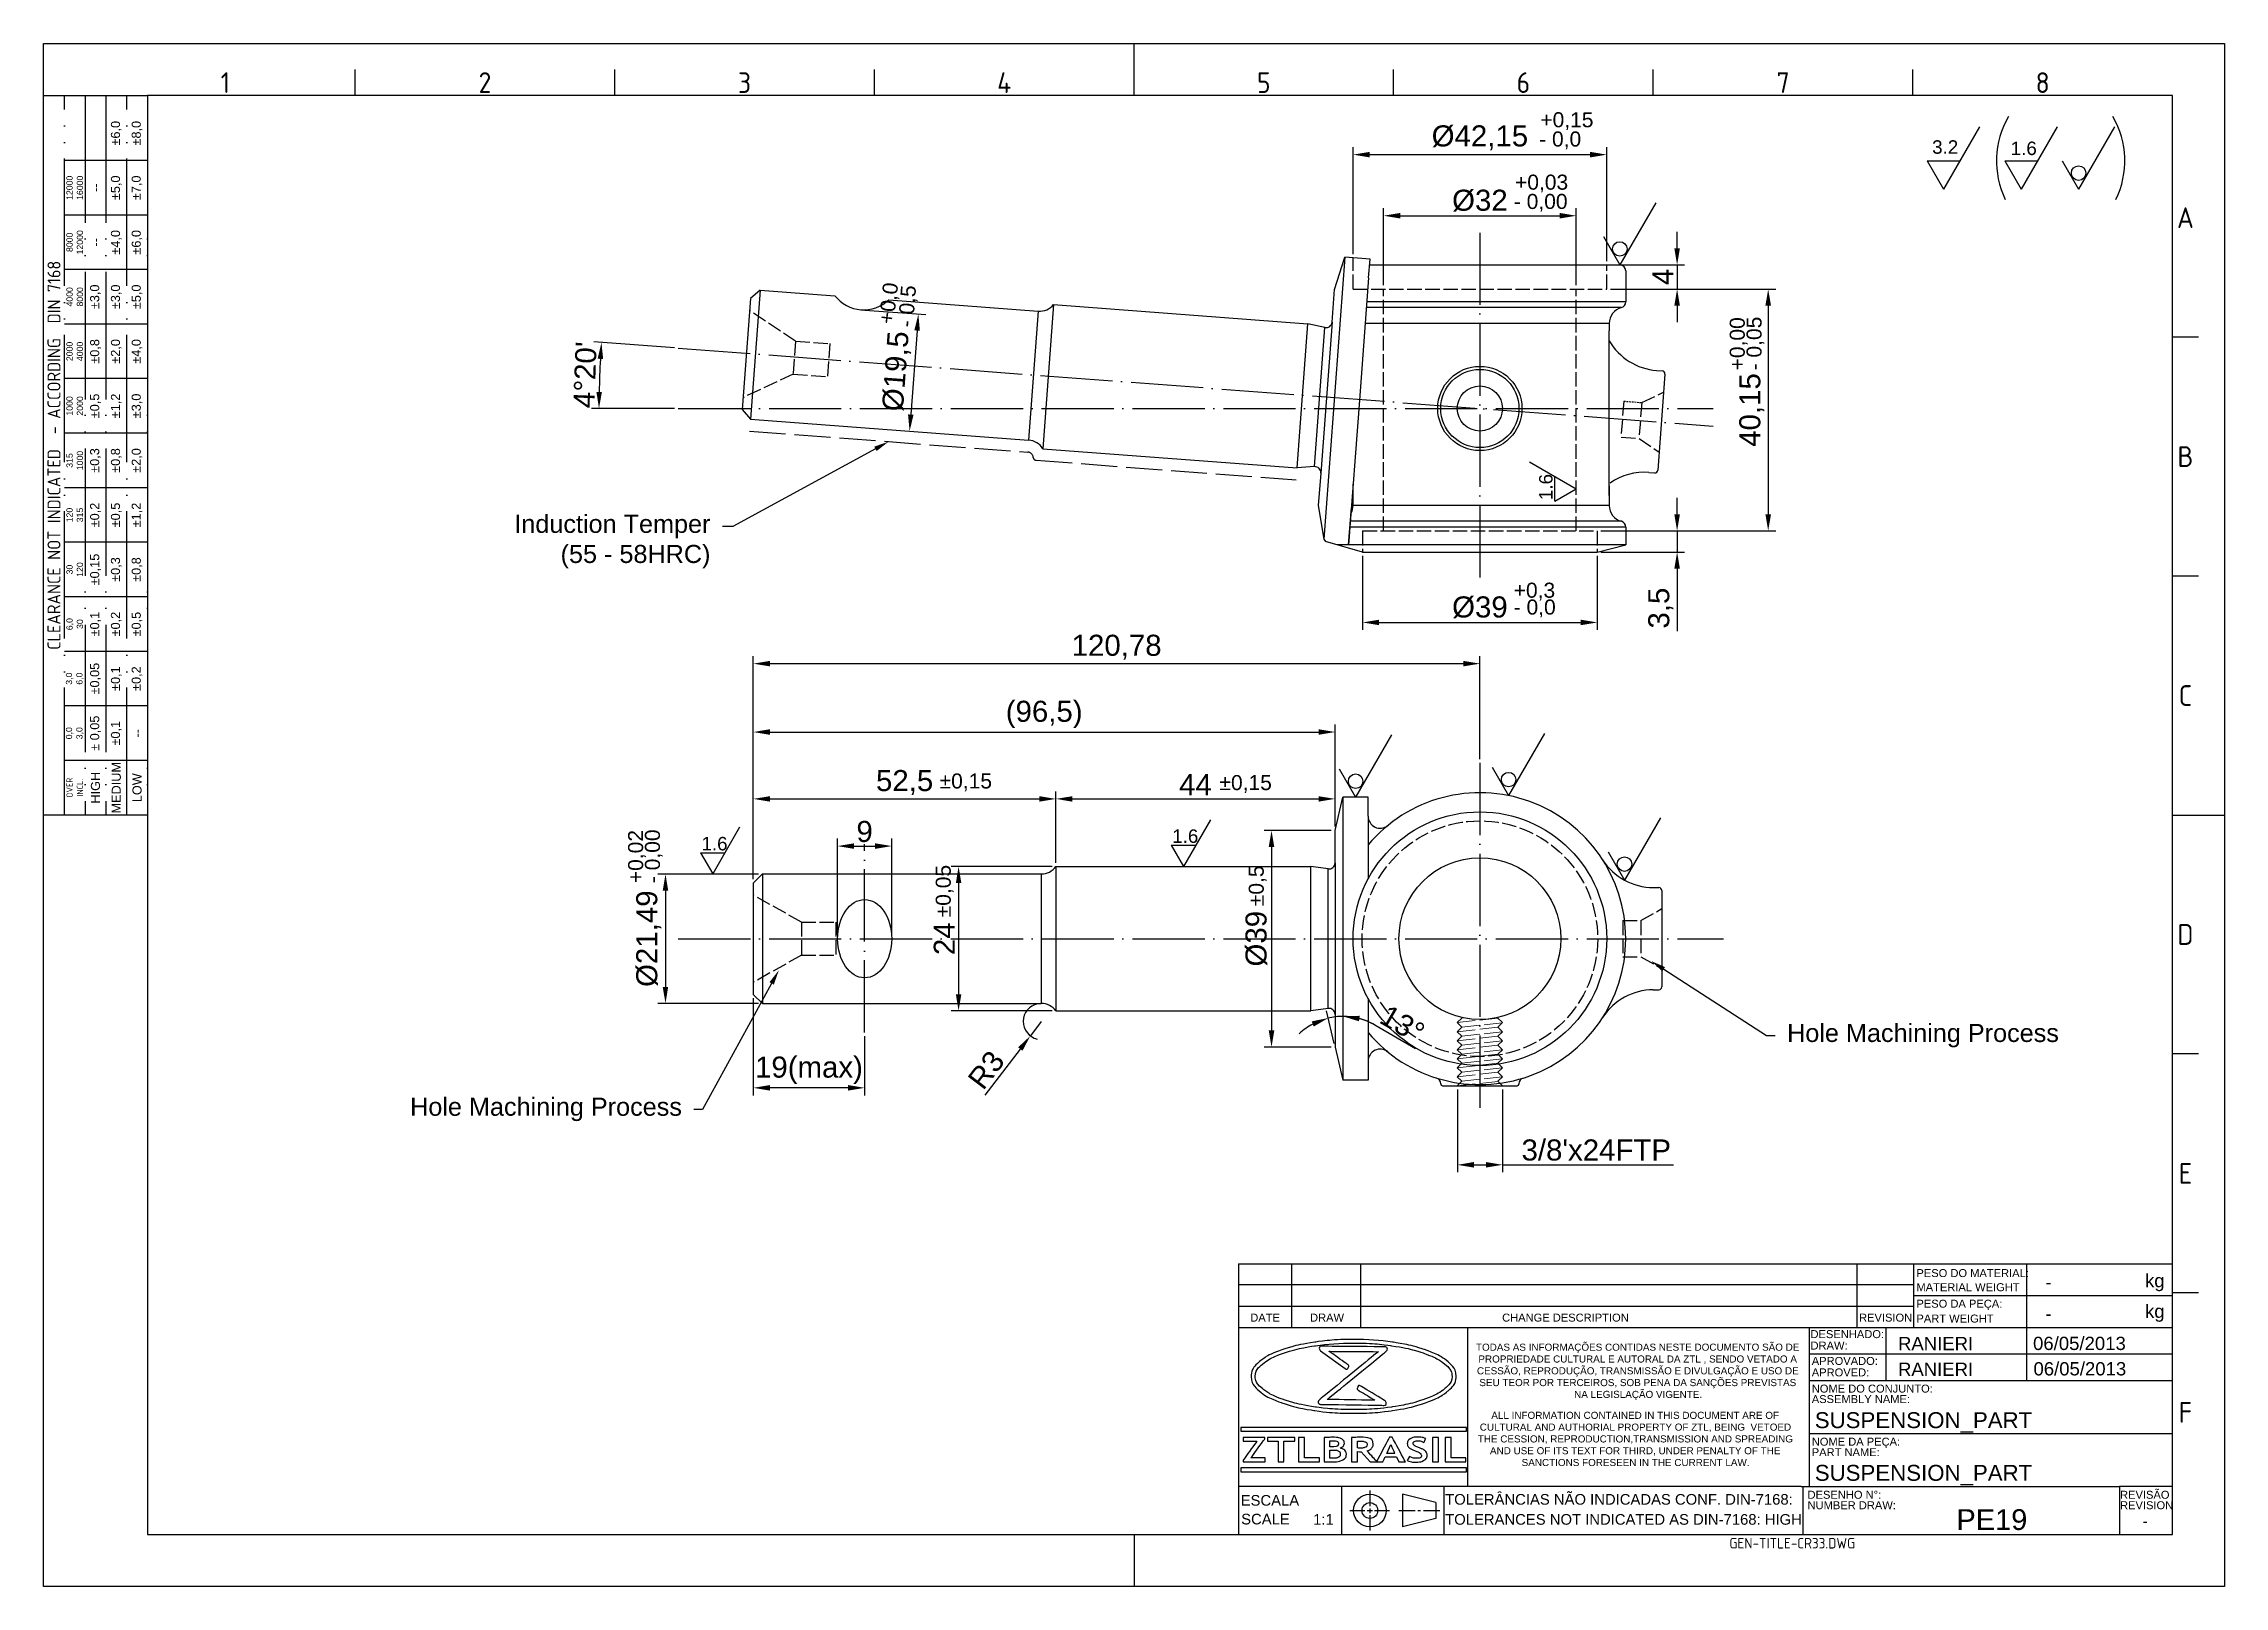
# Model space of a CAD drawing. Header units: millimetres. Extents: x 5222 to 5585, y 1392 to 1648.
import ezdxf
from ezdxf import colors
from ezdxf.entities.mleader import LeaderData, LeaderLine
from ezdxf.enums import TextEntityAlignment as Align
from ezdxf.math import Vec2, Vec3

# ---------------------------------------------------------------- set-up
doc = ezdxf.new("R2010")
doc.units = ezdxf.units.MM
for name, pattern in [('ACAD_ISO02W100', [15, 12, -3]), ('ACAD_ISO04W100', [30, 24, -3, 0, -3]), ('ACAD_ISO05W100', [33, 24, -3, 0, -3, 0, -3]), ('DASHED', [0.75, 0.5, -0.25])]:
    doc.linetypes.add(name, pattern=pattern)
for name, color, linetype, lineweight in [('AM_0', 7, 'Continuous', 30), ('AM_4', 1, 'ACAD_ISO04W100', 25), ('AM_5', 1, 'Continuous', 25), ('AM_8', 5, 'ACAD_ISO02W100', 25), ('AM_BOR', 2, 'ACAD_ISO05W100', 35)]:
    doc.layers.add(name, color=color, linetype=linetype, lineweight=lineweight)
for name, color, linetype in [('ASHADE', 7, 'Continuous'), ('Camada 1', 7, 'Continuous'), ('TRACEJADO', 5, 'DASHED')]:
    doc.layers.add(name, color=color, linetype=linetype)
doc.styles.add('ACISOTS', font='isocp.shx', dxfattribs={"height": 1})
doc.styles.get("Standard").update_dxf_attribs({"font": 'arial.ttf'})
doc.dimstyles.new('ISO-25', dxfattribs={"dimtxt": 3.5, "dimasz": 2.75, "dimexe": 1.25, "dimexo": 0.625, "dimtad": 1, "dimtxsty": 'Standard', "dimcen": 2.5, "dimadec": 0, "dimazin": 0, "dimtfac": 1, "dimtmove": 0, "dimatfit": 3, "dimfxl": 1, "dimarcsym": 0})

msp = doc.modelspace()

# ---------------------------------------------------------------- texts
at = {"color": 0, "linetype": 'Continuous', "char_height": 1.17612, "attachment_point": 1}
for s, width, insert in [('\\pi0.21918;TODAS AS INFORMAÇÕES CONTIDAS NESTE DOCUMENTO SÃO DE \\P\\pi0.62633;PROPRIEDADE CULTURAL E AUTORAL DA ZTL , SENDO VETADO A \\P\\pi0.37522;CESSÃO, REPRODUÇÃO, TRANSMISSÃO E DIVULGAÇÃO E USO DE \\P\\pi0.78036;SEU TEOR POR TERCEIROS, SOB PENA DA SANÇÕES PREVISTAS \\P\\pi16.537;NA LEGISLAÇÃO VIGENTE.', 54.08098, (5460.326, 1432.484)), ('\\pi3.4221;ALL INFORMATION CONTAINED IN THIS DOCUMENT ARE OF \\P\\pi1.5039;CULTURAL AND AUTHORIAL PROPERTY OF ZTL, BEING  VETOED \\P\\pi1.1713;THE CESSION, REPRODUCTION,TRANSMISSION AND SPREADING \\P\\pi3.1999;AND USE OF ITS TEXT FOR THIRD, UNDER PENALTY OF THE \\P\\pi8.4671;SANCTIONS FORESEEN IN THE CURRENT LAW.', 54.60221, (5459.672, 1421.164))]:
    msp.add_mtext_dynamic_manual_height_columns(s, width=width, gutter_width=12.5, heights=[0], dxfattribs=dict(at, insert=insert))
at = {"layer": 'AM_5', "ltscale": 0.25, "char_height": 2.5, "attachment_point": 1}
for s, insert in [('+0,15', (5471.242, 1637.1)), ('- 0,0', (5471.048, 1633.897)), ('+0,03', (5467.034, 1626.728)), ('- 0,00', (5466.84, 1623.525)), ('+0,3', (5466.814, 1558.927)), ('- 0,0', (5466.814, 1556.129)), ('%%P0,15', (5371.387, 1527.23)), ('%%P0,15', (5417.905, 1526.96))]:
    msp.add_mtext_dynamic_manual_height_columns(s, width=15.23302, gutter_width=12.5, heights=[0], dxfattribs=dict(at, insert=insert))
at = {"layer": 'AM_5', "char_height": 2.2356, "attachment_point": 1}
for s, insert in [('3.2', (5536.371, 1632.435)), ('1.6', (5549.429, 1632.219)), ('1.6', (5331.798, 1516.683)), ('1.6', (5410.054, 1517.933))]:
    msp.add_mtext_dynamic_manual_height_columns(s, width=18.23779, gutter_width=12.5, heights=[0], dxfattribs=dict(at, insert=insert))
at = {"layer": 'AM_5', "ltscale": 0.25, "char_height": 2.5, "attachment_point": 1}
for s, insert, rotation in [('+0,0', (5361.214, 1602.081), 83.10979), ('- 0,5', (5364.453, 1601.467), 85.55659), ('+0,00', (5502.722, 1594.198), 90), ('- 0,05', (5505.52, 1594.198), 90), ('+0,02', (5319.601, 1508.999), 90), ('- 0,00', (5322.4, 1508.999), 90), ('%%P0,05', (5370.738, 1503.322), 90), ('%%P0,5', (5422.765, 1505.171), 90)]:
    msp.add_mtext_dynamic_manual_height_columns(s, width=15.23302, gutter_width=12.5, heights=[0], dxfattribs=dict(at, insert=insert, rotation=rotation))
at = {"layer": 'AM_5', "ltscale": 0.25, "insert": (5364.344, 1594.043), "char_height": 3.5, "attachment_point": 5, "rotation": 85.7}
msp.add_mtext('%%c19,5', dxfattribs=at)
at = {"layer": 'AM_5', "insert": (5471.035, 1572.647), "char_height": 2.2356, "attachment_point": 1, "rotation": 90}
msp.add_mtext_dynamic_manual_height_columns('1.6', width=18.23779, gutter_width=12.5, heights=[0], dxfattribs=at)
at = {"layer": 'AM_8', "color": 0, "linetype": 'Continuous'}
for s, height, p in [('PESO DO MATERIAL:', 1.32313, (5533.76, 1443.547)), ('kg', 2.2052, (5571.762, 1441.855)), ('MATERIAL WEIGHT', 1.32313, (5533.76, 1441.203)), ('PESO DA PEÇA:', 1.32313, (5533.76, 1438.462)), ('DATE', 1.3231, (5423.026, 1436.148)), ('DRAW', 1.3231, (5432.966, 1436.148)), ('CHANGE DESCRIPTION', 1.32313, (5464.892, 1436.148)), ('REVISION', 1.3231, (5524.222, 1436.148)), ('PART WEIGHT', 1.32313, (5533.76, 1435.993)), ('kg', 2.2052, (5571.762, 1436.768)), ('DESENHADO:', 1.3231, (5516.155, 1433.405)), ('DRAW:', 1.3231, (5516.155, 1431.502)), ('APROVADO:', 1.3231, (5516.364, 1428.949)), ('APROVED:', 1.3231, (5516.364, 1427.046)), ('NOME DO CONJUNTO:', 1.32313, (5516.364, 1424.354)), ('ASSEMBLY NAME:', 1.32313, (5516.364, 1422.611)), ('NOME DA PEÇA:', 1.32313, (5516.364, 1415.533)), ('PART NAME:', 1.3231, (5516.364, 1413.79)), ('ESCALA', 1.7642, (5421.432, 1405.564)), ('TOLERÂNCIAS NÃO INDICADAS CONF. DIN-7168:', 1.76418, (5455.421, 1405.728)), ('DESENHO N%%d:', 1.32313, (5515.661, 1406.712)), ('REVISÃO', 1.3231, (5567.61, 1406.712)), ('SCALE', 1.7642, (5421.514, 1402.447)), ('1:1', 1.7642, (5433.475, 1402.398)), ('TOLERANCES NOT INDICATED AS DIN-7168: HIGH', 1.76418, (5455.421, 1402.398)), ('NUMBER DRAW:', 1.32313, (5515.661, 1404.97)), ('REVISION', 1.3231, (5567.61, 1404.97))]:
    msp.add_text(s, height=height, dxfattribs=at).set_placement(p)
for p in [(5555.204, 1442.708), (5555.204, 1437.46)]:
    msp.add_attdef('-', text='', height=2.205, dxfattribs=at).set_placement(p, align=Align.MIDDLE_LEFT)
for tag, p, height in [('RANIERI', (5530.698, 1431.398), 2.205), ('06/05/2013', (5553.147, 1431.424), 2.205), ('RANIERI', (5530.696, 1427.13), 2.205), ('06/05/2013', (5553.218, 1427.203), 2.205), ('SUSPENSION_PART', (5516.863, 1418.448), 2.646), ('SUSPENSION_PART', (5516.863, 1409.694), 2.646), ('PE19', (5540.409, 1401.523), 3.45)]:
    msp.add_attdef(tag, p, '', height=height, dxfattribs=at)
at = {"layer": 'AM_8', "color": 0, "linetype": 'Continuous', "style": 'ACISOTS'}
msp.add_attdef('GEN-TITLE-CR33.DWG', (5502.668, 1398.444), '', height=1.764, dxfattribs=at)
at = {"layer": 'AM_8', "color": 0, "linetype": 'Continuous'}
msp.add_attdef('-', text='', height=1.725, dxfattribs=at).set_placement((5571.785, 1402.981), align=Align.MIDDLE_CENTER)

# ---------------------------------------------------------------- blocks, each defined once
blk = doc.blocks.new('A3 ZTL')
for p, q in [((19.57, 280.82), (19.57, 9.78)), ((401.17, 280.82), (19.57, 280.82)), ((401.17, 9.78), (401.17, 280.82)), ((19.57, 9.78), (401.17, 9.78))]:
    blk.add_line(p, q)
at = {"layer": 'AM_BOR', "color": 135, "linetype": 'Continuous', "lineweight": 25}
for p, q in [((0, 0), (0, 290.61)), ((0, 290.61), (410.96, 290.61)), ((410.96, 290.61), (410.96, 0)), ((410.96, 0), (0, 0))]:
    blk.add_line(p, q, dxfattribs=at)
at = {"layer": 'AM_BOR', "color": 135, "lineweight": 25}
for p, q in [((205.48, 280.82), (205.48, 290.61)), ((58.71, 280.82), (58.71, 285.71)), ((107.63, 280.82), (107.63, 285.71)), ((156.56, 280.82), (156.56, 285.71)), ((254.4, 280.82), (254.4, 285.71)), ((303.33, 280.82), (303.33, 285.71)), ((352.25, 280.82), (352.25, 285.71)), ((3.91, 145.3), (3.91, 280.82)), ((7.83, 280.82), (7.83, 145.3)), ((11.74, 280.82), (11.74, 145.3)), ((15.66, 145.3), (15.66, 280.82)), ((19.57, 268.59), (3.91, 268.59)), ((19.57, 258.32), (3.91, 258.32)), ((19.57, 248.04), (3.91, 248.04)), ((19.57, 237.77), (3.91, 237.77)), ((406.07, 235.32), (401.17, 235.32)), ((19.57, 227.5), (3.91, 227.5)), ((19.57, 217.22), (3.91, 217.22)), ((19.57, 206.95), (3.91, 206.95)), ((19.57, 196.67), (3.91, 196.67)), ((406.07, 190.31), (401.17, 190.31)), ((19.57, 186.4), (3.91, 186.4)), ((19.57, 176.13), (3.91, 176.13)), ((19.57, 165.85), (3.91, 165.85)), ((19.57, 155.58), (3.91, 155.58)), ((401.17, 145.3), (410.96, 145.3)), ((406.07, 100.29), (401.17, 100.29)), ((406.07, 55.28), (401.17, 55.28)), ((205.48, 9.78), (205.48, 0))]:
    blk.add_line(p, q, dxfattribs=at)
blk.add_lwpolyline([(19.57, 145.3), (0, 145.3), (0, 280.82), (19.57, 280.82)], close=True, dxfattribs=at)
at = {"layer": 'AM_BOR', "color": 135, "lineweight": 25, "style": 'ACISOTS'}
for s, p in [('1', (34.25, 283.27)), ('2', (83.17, 283.27)), ('3', (132.09, 283.27)), ('4', (181.02, 283.27)), ('5', (229.94, 283.27)), ('6', (278.86, 283.27)), ('7', (327.79, 283.27)), ('8', (376.71, 283.27)), ('A', (403.62, 257.83)), ('B', (403.62, 212.82)), ('C', (403.62, 167.81)), ('D', (403.62, 122.8)), ('E', (403.62, 77.79)), ('F', (403.62, 32.78))]:
    blk.add_text(s, height=3.91, dxfattribs=at).set_placement(p, align=Align.MIDDLE)
at = {"layer": 'AM_BOR', "color": 135, "lineweight": 25, "attachment_point": 5, "rotation": 90}
for s, insert, char_height, width in [('±6,0', (13.7, 273.73), 1.712, 10.274), ('±8,0', (17.61, 273.73), 1.712, 10.274), ('12000\\P16000', (5.87, 263.45), 1.174, 10.274), ('--', (9.78, 263.45), 1.712, 10.274), ('±5,0', (13.7, 263.45), 1.712, 10.274), ('±7,0', (17.61, 263.45), 1.712, 10.274), ('8000\\P12000', (5.87, 253.18), 1.174, 10.274), ('±4,0', (13.7, 253.18), 1.712, 10.274), ('±6,0', (17.61, 253.18), 1.712, 10.274), ('--', (9.78, 253.18), 1.712, 10.274), ('{\\Fisocp.shx|c0;CLEARANCE NOT INDICATED  - ACCORDING  DIN 7168}', (1.96, 213.06), 2.4462, 135.5186), ('4000\\P8000', (5.87, 242.91), 1.174, 10.274), ('±3,0', (9.78, 242.91), 1.712, 10.274), ('±3,0', (13.7, 242.91), 1.712, 10.274), ('±5,0', (17.61, 242.91), 1.712, 10.274), ('2000\\P4000', (5.87, 232.63), 1.174, 10.274), ('±0,8', (9.78, 232.63), 1.712, 10.274), ('±2,0', (13.7, 232.63), 1.712, 10.274), ('±4,0', (17.61, 232.63), 1.712, 10.274), ('1000\\P2000', (5.87, 222.36), 1.174, 10.274), ('±0,5', (9.78, 222.36), 1.712, 10.274), ('±1,2', (13.7, 222.36), 1.712, 10.274), ('±3,0', (17.61, 222.36), 1.712, 10.274), ('315\\P1000', (5.87, 212.08), 1.174, 10.274), ('±0,3', (9.78, 212.08), 1.712, 10.274), ('±0,8', (13.7, 212.08), 1.712, 10.274), ('±2,0', (17.61, 212.08), 1.712, 10.274), ('120\\P315', (5.87, 201.81), 1.174, 10.274), ('±0,2', (9.78, 201.81), 1.712, 10.274), ('±0,5', (13.7, 201.81), 1.712, 10.274), ('±1,2', (17.61, 201.81), 1.712, 10.274), ('±0,15', (9.78, 191.54), 1.712, 10.274), ('±0,3', (13.7, 191.54), 1.712, 10.274), ('±0,8', (17.61, 191.54), 1.712, 10.274), ('30\\P120', (5.87, 191.54), 1.174, 10.274), ('6,0\\P30', (5.87, 181.26), 1.174, 10.274), ('±0,1', (9.78, 181.26), 1.712, 10.274), ('±0,2', (13.7, 181.26), 1.712, 10.274), ('±0,5', (17.61, 181.26), 1.712, 10.274), ('±0,05', (9.78, 170.99), 1.712, 10.274), ('±0,1', (13.7, 170.99), 1.712, 10.274), ('±0,2', (17.61, 170.99), 1.712, 10.274), ('3,0\\P6,0', (5.87, 170.99), 1.174, 10.274), ('0,0\\P3,0', (5.87, 160.71), 1.174, 10.274), ('± 0,05', (9.78, 160.71), 1.712, 10.274), ('\\pt4.69206;±0,1', (13.7, 160.71), 1.7123, 10.274), ('--', (17.61, 160.71), 1.712, 10.274), ('{\\Fisocp.shx|c0;OVER\\PINCL.}', (5.87, 150.44), 1.1742, 10.274), ('HIGH', (9.78, 150.44), 1.712, 10.274), ('MEDIUM', (13.7, 150.44), 1.712, 10.274), ('LOW', (17.61, 150.44), 1.712, 10.274)]:
    blk.add_mtext(s, dxfattribs=dict(at, insert=insert, char_height=char_height, width=width))
blk = doc.blocks.new('*D159')
at = {"layer": 'AM_5', "color": 0, "lineweight": -2, "ltscale": 0.25, "transparency": 16777216}
for p, q in [((5327.33, 1597.94), (5313.93, 1598.95)), ((5327.33, 1587.87), (5313.52, 1587.87))]:
    blk.add_line(p, q, dxfattribs=at)
blk.add_arc((5461.2, 1587.87), 146.43, 176.7761, 178.9239, dxfattribs=at)
at = {"layer": 'AM_5', "color": 0, "ltscale": 0.25, "transparency": 16777216}
for points in [[(5314.54, 1596.14), (5315.46, 1596.08), (5315.18, 1598.85)], [(5315.25, 1590.62), (5314.34, 1590.63), (5314.77, 1587.87)]]:
    blk.add_solid(points, dxfattribs=at)
at = {"layer": 'Defpoints', "color": 0, "ltscale": 0.25, "transparency": 16777216}
for p in [(5314.95, 1595.2), (5327.95, 1597.89), (5327.95, 1587.87), (5499.97, 1587.87), (5499.97, 1584.96)]:
    blk.add_point(p, dxfattribs=at)
at = {"layer": 'AM_5', "color": 0, "ltscale": 0.25, "transparency": 16777216, "insert": (5312.46, 1593.46), "char_height": 3.5, "attachment_point": 5, "rotation": 87.85}
blk.add_mtext("4%%d20'", dxfattribs=at)
blk = doc.blocks.new('*D164')
at = {"layer": 'AM_5', "color": 0, "lineweight": -2, "ltscale": 0.25, "transparency": 16777216}
for p, q in [((5341.3, 1510.52), (5324.57, 1510.52)), ((5325.82, 1507.77), (5325.82, 1491.77)), ((5341.3, 1489.02), (5324.57, 1489.02))]:
    blk.add_line(p, q, dxfattribs=at)
at = {"layer": 'AM_5', "color": 0, "ltscale": 0.25, "transparency": 16777216}
for points in [[(5325.36, 1507.77), (5326.27, 1507.77), (5325.82, 1510.52)], [(5325.36, 1491.77), (5326.27, 1491.77), (5325.82, 1489.02)]]:
    blk.add_solid(points, dxfattribs=at)
at = {"layer": 'Defpoints', "color": 0, "ltscale": 0.25, "transparency": 16777216}
for p in [(5341.92, 1510.52), (5325.82, 1489.02), (5341.92, 1489.02)]:
    blk.add_point(p, dxfattribs=at)
at = {"layer": 'AM_5', "color": 0, "ltscale": 0.25, "transparency": 16777216, "insert": (5323.03, 1499.77), "char_height": 3.5, "attachment_point": 5, "rotation": 90}
blk.add_mtext('%%C21,49', dxfattribs=at)
blk = doc.blocks.new('*D165')
at = {"layer": 'AM_5', "color": 0, "lineweight": -2, "ltscale": 0.25, "transparency": 16777216}
for p, q in [((5390.1, 1511.77), (5373.29, 1511.77)), ((5374.54, 1509.02), (5374.54, 1490.52)), ((5390.1, 1487.77), (5373.29, 1487.77))]:
    blk.add_line(p, q, dxfattribs=at)
at = {"layer": 'AM_5', "color": 0, "ltscale": 0.25, "transparency": 16777216}
for points in [[(5374.09, 1509.02), (5375, 1509.02), (5374.54, 1511.77)], [(5374.09, 1490.52), (5375, 1490.52), (5374.54, 1487.77)]]:
    blk.add_solid(points, dxfattribs=at)
at = {"layer": 'Defpoints', "color": 0, "ltscale": 0.25, "transparency": 16777216}
for p in [(5390.72, 1511.77), (5374.54, 1487.77), (5390.72, 1487.77)]:
    blk.add_point(p, dxfattribs=at)
at = {"layer": 'AM_5', "color": 0, "ltscale": 0.25, "transparency": 16777216, "insert": (5372.16, 1499.77), "char_height": 3.5, "attachment_point": 5, "rotation": 90}
blk.add_mtext('24', dxfattribs=at)
blk = doc.blocks.new('*D166')
at = {"layer": 'AM_5', "color": 0, "lineweight": -2, "ltscale": 0.25, "transparency": 16777216}
for p, q in [((5388.28, 1486.02), (5386.47, 1483.63)), ((5378.98, 1473.76), (5384.81, 1481.44))]:
    blk.add_line(p, q, dxfattribs=at)
blk.add_arc((5388.28, 1486.02), 3, 101.9366, 256.6905, dxfattribs=at)
at = {"layer": 'AM_5', "color": 0, "ltscale": 0.25, "transparency": 16777216}
blk.add_solid([(5384.44, 1481.72), (5385.17, 1481.16), (5386.47, 1483.63)], dxfattribs=at)
at = {"layer": 'Defpoints', "color": 0, "ltscale": 0.25, "transparency": 16777216}
for p in [(5386.47, 1483.63), (5388.28, 1486.02)]:
    blk.add_point(p, dxfattribs=at)
at = {"layer": 'AM_5', "color": 0, "ltscale": 0.25, "transparency": 16777216, "insert": (5379.14, 1477.96), "char_height": 3.5, "attachment_point": 5, "rotation": 52.8173}
blk.add_mtext('R3', dxfattribs=at)
blk = doc.blocks.new('*D167')
at = {"layer": 'AM_5', "color": 0, "lineweight": -2, "ltscale": 0.25, "transparency": 16777216}
for p, q in [((5340.42, 1509.65), (5340.42, 1524.25)), ((5343.17, 1523), (5387.97, 1523)), ((5390.72, 1512.4), (5390.72, 1524.25))]:
    blk.add_line(p, q, dxfattribs=at)
at = {"layer": 'AM_5', "color": 0, "ltscale": 0.25, "transparency": 16777216}
for points in [[(5343.17, 1523.45), (5343.17, 1522.54), (5340.42, 1523)], [(5387.97, 1523.45), (5387.97, 1522.54), (5390.72, 1523)]]:
    blk.add_solid(points, dxfattribs=at)
at = {"layer": 'Defpoints', "color": 0, "ltscale": 0.25, "transparency": 16777216}
for p in [(5390.72, 1523), (5390.72, 1511.77), (5340.42, 1509.02)]:
    blk.add_point(p, dxfattribs=at)
at = {"layer": 'AM_5', "color": 0, "ltscale": 0.25, "transparency": 16777216, "insert": (5365.57, 1525.72), "char_height": 3.5, "attachment_point": 5}
blk.add_mtext('52,5', dxfattribs=at)
blk = doc.blocks.new('*D168')
at = {"layer": 'AM_5', "color": 0, "lineweight": -2, "ltscale": 0.25, "transparency": 16777216}
for p, q in [((5390.72, 1523.62), (5390.72, 1524.25)), ((5393.47, 1523), (5434.37, 1523)), ((5437.12, 1518.4), (5437.12, 1524.25))]:
    blk.add_line(p, q, dxfattribs=at)
at = {"layer": 'AM_5', "color": 0, "ltscale": 0.25, "transparency": 16777216}
for points in [[(5393.47, 1523.45), (5393.47, 1522.54), (5390.72, 1523)], [(5434.37, 1523.45), (5434.37, 1522.54), (5437.12, 1523)]]:
    blk.add_solid(points, dxfattribs=at)
at = {"layer": 'Defpoints', "color": 0, "ltscale": 0.25, "transparency": 16777216}
for p in [(5390.72, 1523), (5437.12, 1523), (5437.12, 1517.77)]:
    blk.add_point(p, dxfattribs=at)
at = {"layer": 'AM_5', "color": 0, "ltscale": 0.25, "transparency": 16777216, "insert": (5413.92, 1525.37), "char_height": 3.5, "attachment_point": 5}
blk.add_mtext('44', dxfattribs=at)
blk = doc.blocks.new('*D169')
at = {"layer": 'AM_5', "color": 0, "lineweight": -2, "ltscale": 0.25, "transparency": 16777216}
for p, q in [((5340.42, 1523.62), (5340.42, 1535.36)), ((5343.17, 1534.11), (5434.37, 1534.11)), ((5437.12, 1523.62), (5437.12, 1535.36))]:
    blk.add_line(p, q, dxfattribs=at)
at = {"layer": 'AM_5', "color": 0, "ltscale": 0.25, "transparency": 16777216}
for points in [[(5343.17, 1534.57), (5343.17, 1533.65), (5340.42, 1534.11)], [(5434.37, 1534.57), (5434.37, 1533.65), (5437.12, 1534.11)]]:
    blk.add_solid(points, dxfattribs=at)
at = {"layer": 'Defpoints', "color": 0, "ltscale": 0.25, "transparency": 16777216}
for p in [(5437.12, 1534.11), (5340.42, 1523), (5437.12, 1523)]:
    blk.add_point(p, dxfattribs=at)
at = {"layer": 'AM_5', "color": 0, "ltscale": 0.25, "transparency": 16777216, "insert": (5388.77, 1537.03), "char_height": 3.5, "attachment_point": 5}
blk.add_mtext('(96,5)', dxfattribs=at)
blk = doc.blocks.new('*D170')
at = {"layer": 'AM_5', "color": 0, "lineweight": -2, "ltscale": 0.25, "transparency": 16777216}
for p, q in [((5436.5, 1517.77), (5425.31, 1517.77)), ((5426.56, 1515.02), (5426.56, 1484.52)), ((5436.5, 1481.77), (5425.31, 1481.77))]:
    blk.add_line(p, q, dxfattribs=at)
at = {"layer": 'AM_5', "color": 0, "ltscale": 0.25, "transparency": 16777216}
for points in [[(5426.1, 1515.02), (5427.02, 1515.02), (5426.56, 1517.77)], [(5426.1, 1484.52), (5427.02, 1484.52), (5426.56, 1481.77)]]:
    blk.add_solid(points, dxfattribs=at)
at = {"layer": 'Defpoints', "color": 0, "ltscale": 0.25, "transparency": 16777216}
for p in [(5437.12, 1517.77), (5426.56, 1481.77), (5437.12, 1481.77)]:
    blk.add_point(p, dxfattribs=at)
at = {"layer": 'AM_5', "color": 0, "ltscale": 0.25, "transparency": 16777216, "insert": (5424.05, 1499.77), "char_height": 3.5, "attachment_point": 5, "rotation": 90}
blk.add_mtext('%%c39', dxfattribs=at)
blk = doc.blocks.new('*D171')
at = {"layer": 'AM_5', "color": 0, "lineweight": -2, "ltscale": 0.25, "transparency": 16777216}
for p, q in [((5440.12, 1613.54), (5440.12, 1631.3)), ((5482.27, 1612.35), (5482.27, 1631.3)), ((5442.87, 1630.05), (5479.52, 1630.05))]:
    blk.add_line(p, q, dxfattribs=at)
at = {"layer": 'AM_5', "color": 0, "ltscale": 0.25, "transparency": 16777216}
for points in [[(5442.87, 1630.51), (5442.87, 1629.59), (5440.12, 1630.05)], [(5479.52, 1630.51), (5479.52, 1629.59), (5482.27, 1630.05)]]:
    blk.add_solid(points, dxfattribs=at)
at = {"layer": 'Defpoints', "color": 0, "ltscale": 0.25, "transparency": 16777216}
for p in [(5482.27, 1630.05), (5440.12, 1612.91), (5482.27, 1611.72)]:
    blk.add_point(p, dxfattribs=at)
at = {"layer": 'AM_5', "color": 0, "ltscale": 0.25, "transparency": 16777216, "insert": (5461.2, 1632.84), "char_height": 3.5, "attachment_point": 5}
blk.add_mtext('%%c42,15', dxfattribs=at)
blk = doc.blocks.new('*D172')
at = {"layer": 'AM_5', "color": 0, "lineweight": -2, "ltscale": 0.25, "transparency": 16777216}
for p, q in [((5493.98, 1614.47), (5493.98, 1617.22)), ((5482.9, 1611.72), (5495.23, 1611.72)), ((5493.98, 1611.72), (5493.98, 1607.72)), ((5482.9, 1607.72), (5495.23, 1607.72)), ((5493.98, 1604.97), (5493.98, 1602.22))]:
    blk.add_line(p, q, dxfattribs=at)
at = {"layer": 'AM_5', "color": 0, "ltscale": 0.25, "transparency": 16777216}
for points in [[(5493.52, 1614.47), (5494.44, 1614.47), (5493.98, 1611.72)], [(5493.52, 1604.97), (5494.44, 1604.97), (5493.98, 1607.72)]]:
    blk.add_solid(points, dxfattribs=at)
at = {"layer": 'Defpoints', "color": 0, "ltscale": 0.25, "transparency": 16777216}
for p in [(5482.27, 1611.72), (5482.27, 1607.72), (5493.98, 1607.72)]:
    blk.add_point(p, dxfattribs=at)
at = {"layer": 'AM_5', "color": 0, "ltscale": 0.25, "transparency": 16777216, "insert": (5491.61, 1609.72), "char_height": 3.5, "attachment_point": 5, "rotation": 90}
blk.add_mtext('4', dxfattribs=at)
blk = doc.blocks.new('*D173')
at = {"layer": 'AM_5', "color": 0, "lineweight": -2, "ltscale": 0.25, "transparency": 16777216}
for p, q in [((5494.61, 1607.72), (5510.37, 1607.72)), ((5509.12, 1604.97), (5509.12, 1570.27)), ((5481.32, 1567.52), (5510.37, 1567.52))]:
    blk.add_line(p, q, dxfattribs=at)
at = {"layer": 'AM_5', "color": 0, "ltscale": 0.25, "transparency": 16777216}
for points in [[(5508.66, 1604.97), (5509.58, 1604.97), (5509.12, 1607.72)], [(5508.66, 1570.27), (5509.58, 1570.27), (5509.12, 1567.52)]]:
    blk.add_solid(points, dxfattribs=at)
at = {"layer": 'Defpoints', "color": 0, "ltscale": 0.25, "transparency": 16777216}
for p in [(5493.98, 1607.72), (5480.7, 1567.52), (5509.12, 1567.52)]:
    blk.add_point(p, dxfattribs=at)
at = {"layer": 'AM_5', "color": 0, "ltscale": 0.25, "transparency": 16777216, "insert": (5506.39, 1587.62), "char_height": 3.5, "attachment_point": 5, "rotation": 90}
blk.add_mtext('40,15', dxfattribs=at)
blk = doc.blocks.new('*D174')
at = {"layer": 'AM_5', "color": 0, "lineweight": -2, "ltscale": 0.25, "transparency": 16777216}
for p, q in [((5441.7, 1563.4), (5441.7, 1551.07)), ((5480.7, 1563.4), (5480.7, 1551.07)), ((5444.45, 1552.32), (5477.95, 1552.32))]:
    blk.add_line(p, q, dxfattribs=at)
at = {"layer": 'AM_5', "color": 0, "ltscale": 0.25, "transparency": 16777216}
for points in [[(5444.45, 1552.78), (5444.45, 1551.86), (5441.7, 1552.32)], [(5477.95, 1552.78), (5477.95, 1551.86), (5480.7, 1552.32)]]:
    blk.add_solid(points, dxfattribs=at)
at = {"layer": 'Defpoints', "color": 0, "ltscale": 0.25, "transparency": 16777216}
for p in [(5441.7, 1564.02), (5480.7, 1564.02), (5480.7, 1552.32)]:
    blk.add_point(p, dxfattribs=at)
at = {"layer": 'AM_5', "color": 0, "ltscale": 0.25, "transparency": 16777216, "insert": (5461.2, 1554.83), "char_height": 3.5, "attachment_point": 5}
blk.add_mtext('%%C39', dxfattribs=at)
blk = doc.blocks.new('*D175')
at = {"layer": 'AM_5', "color": 0, "lineweight": -2, "ltscale": 0.25, "transparency": 16777216}
for p, q in [((5457.45, 1474.7), (5457.45, 1460.95)), ((5464.95, 1474.7), (5464.95, 1460.95)), ((5460.2, 1462.2), (5462.2, 1462.2)), ((5464.95, 1462.2), (5493.38, 1462.2))]:
    blk.add_line(p, q, dxfattribs=at)
at = {"layer": 'AM_5', "color": 0, "ltscale": 0.25, "transparency": 16777216}
for points in [[(5460.2, 1462.66), (5460.2, 1461.74), (5457.45, 1462.2)], [(5462.2, 1462.66), (5462.2, 1461.74), (5464.95, 1462.2)]]:
    blk.add_solid(points, dxfattribs=at)
at = {"layer": 'Defpoints', "color": 0, "ltscale": 0.25, "transparency": 16777216}
for p in [(5457.45, 1475.32), (5464.95, 1475.32), (5464.95, 1462.2)]:
    blk.add_point(p, dxfattribs=at)
at = {"layer": 'AM_5', "color": 0, "ltscale": 0.25, "transparency": 16777216, "insert": (5480.54, 1464.64), "char_height": 3.5, "attachment_point": 5}
blk.add_mtext("3/8'x24FTP", dxfattribs=at)
blk = doc.blocks.new('*D176')
at = {"layer": 'AM_5', "color": 0, "lineweight": -2, "ltscale": 0.25, "transparency": 16777216}
for p, q in [((5436.98, 1482.38), (5435.69, 1487.79)), ((5443.74, 1485.44), (5450.48, 1481.53))]:
    blk.add_line(p, q, dxfattribs=at)
for start, end in [(90, 103.4), (59.9083, 90), (60.1687, 75.0844), (118.3156, 133.2313)]:
    blk.add_arc((5438.43, 1476.27), 10.59, start, end, dxfattribs=at)
at = {"layer": 'AM_5', "color": 0, "ltscale": 0.25, "transparency": 16777216}
for points in [[(5433.24, 1486.03), (5433.57, 1485.17), (5435.98, 1486.58)], [(5441.1, 1486.05), (5441.22, 1486.96), (5438.43, 1486.87)]]:
    blk.add_solid(points, dxfattribs=at)
at = {"layer": 'Defpoints', "color": 0, "ltscale": 0.25, "transparency": 16777216}
for p in [(5438.43, 1523.27), (5436.79, 1486.74), (5437.12, 1481.77), (5438.43, 1476.27), (5438.43, 1476.27)]:
    blk.add_point(p, dxfattribs=at)
at = {"layer": 'AM_5', "color": 0, "ltscale": 0.25, "transparency": 16777216, "insert": (5448.32, 1485.57), "char_height": 3.5, "attachment_point": 5, "rotation": 329.9083}
blk.add_mtext('13°', dxfattribs=at)
blk = doc.blocks.new('*D177')
at = {"layer": 'AM_5', "color": 0, "lineweight": -2, "ltscale": 0.25, "transparency": 16777216}
for p, q in [((5340.42, 1489.9), (5340.42, 1473.74)), ((5358.92, 1483.57), (5358.92, 1473.74)), ((5356.17, 1474.99), (5343.17, 1474.99))]:
    blk.add_line(p, q, dxfattribs=at)
at = {"layer": 'AM_5', "color": 0, "ltscale": 0.25, "transparency": 16777216}
for points in [[(5343.17, 1475.45), (5343.17, 1474.53), (5340.42, 1474.99)], [(5356.17, 1475.45), (5356.17, 1474.53), (5358.92, 1474.99)]]:
    blk.add_solid(points, dxfattribs=at)
at = {"layer": 'Defpoints', "color": 0, "ltscale": 0.25, "transparency": 16777216}
for p in [(5340.42, 1490.52), (5358.92, 1484.2), (5340.42, 1474.99)]:
    blk.add_point(p, dxfattribs=at)
at = {"layer": 'AM_5', "color": 0, "ltscale": 0.25, "transparency": 16777216, "insert": (5349.67, 1477.91), "char_height": 3.5, "attachment_point": 5}
blk.add_mtext('19(max)', dxfattribs=at)
blk = doc.blocks.new('*D178')
at = {"layer": 'AM_5', "color": 0, "lineweight": -2, "ltscale": 0.25, "transparency": 16777216}
for p, q in [((5354.42, 1500.4), (5354.42, 1516.41)), ((5363.42, 1500.4), (5363.42, 1516.41)), ((5357.17, 1515.16), (5360.67, 1515.16))]:
    blk.add_line(p, q, dxfattribs=at)
at = {"layer": 'AM_5', "color": 0, "ltscale": 0.25, "transparency": 16777216}
for points in [[(5357.17, 1515.62), (5357.17, 1514.7), (5354.42, 1515.16)], [(5360.67, 1515.62), (5360.67, 1514.7), (5363.42, 1515.16)]]:
    blk.add_solid(points, dxfattribs=at)
at = {"layer": 'Defpoints', "color": 0, "ltscale": 0.25, "transparency": 16777216}
for p in [(5363.42, 1515.16), (5354.42, 1499.77), (5363.42, 1499.77)]:
    blk.add_point(p, dxfattribs=at)
at = {"layer": 'AM_5', "color": 0, "ltscale": 0.25, "transparency": 16777216, "insert": (5358.92, 1517.57), "char_height": 3.5, "attachment_point": 5}
blk.add_mtext('9', dxfattribs=at)
blk = doc.blocks.new('*D180')
at = {"layer": 'AM_5', "color": 0, "lineweight": -2, "ltscale": 0.25, "transparency": 16777216}
for p, q in [((5340.42, 1534.74), (5340.42, 1546.72)), ((5458.45, 1545.47), (5343.17, 1545.47)), ((5461.2, 1529.6), (5461.2, 1546.72))]:
    blk.add_line(p, q, dxfattribs=at)
at = {"layer": 'AM_5', "color": 0, "ltscale": 0.25, "transparency": 16777216}
for points in [[(5343.17, 1545.93), (5343.17, 1545.02), (5340.42, 1545.47)], [(5458.45, 1545.93), (5458.45, 1545.02), (5461.2, 1545.47)]]:
    blk.add_solid(points, dxfattribs=at)
at = {"layer": 'Defpoints', "color": 0, "ltscale": 0.25, "transparency": 16777216}
for p in [(5340.42, 1545.47), (5340.42, 1534.11), (5461.2, 1528.98)]:
    blk.add_point(p, dxfattribs=at)
at = {"layer": 'AM_5', "color": 0, "ltscale": 0.25, "transparency": 16777216, "insert": (5400.81, 1548.2), "char_height": 3.5, "attachment_point": 5}
blk.add_mtext('120,78', dxfattribs=at)
blk = doc.blocks.new('*D181')
at = {"layer": 'AM_5', "color": 0, "lineweight": -2, "ltscale": 0.25, "transparency": 16777216}
for p, q in [((5445.2, 1608.35), (5445.2, 1621.15)), ((5477.2, 1608.35), (5477.2, 1621.15)), ((5447.95, 1619.9), (5474.45, 1619.9))]:
    blk.add_line(p, q, dxfattribs=at)
at = {"layer": 'AM_5', "color": 0, "ltscale": 0.25, "transparency": 16777216}
for points in [[(5447.95, 1620.36), (5447.95, 1619.44), (5445.2, 1619.9)], [(5474.45, 1620.36), (5474.45, 1619.44), (5477.2, 1619.9)]]:
    blk.add_solid(points, dxfattribs=at)
at = {"layer": 'Defpoints', "color": 0, "ltscale": 0.25, "transparency": 16777216}
for p in [(5477.2, 1619.9), (5445.2, 1607.72), (5477.2, 1607.72)]:
    blk.add_point(p, dxfattribs=at)
at = {"layer": 'AM_5', "color": 0, "ltscale": 0.25, "transparency": 16777216, "insert": (5461.2, 1622.41), "char_height": 3.5, "attachment_point": 5}
blk.add_mtext('%%C32', dxfattribs=at)
blk = doc.blocks.new('*D185')
at = {"layer": 'AM_5', "color": 0, "lineweight": -2, "ltscale": 0.25, "transparency": 16777216}
for p, q in [((5493.98, 1570.27), (5493.98, 1573.02)), ((5481.32, 1567.52), (5495.23, 1567.52)), ((5493.98, 1567.52), (5493.98, 1564.02)), ((5481.32, 1564.02), (5495.23, 1564.02)), ((5493.98, 1561.27), (5493.98, 1550.88))]:
    blk.add_line(p, q, dxfattribs=at)
at = {"layer": 'AM_5', "color": 0, "ltscale": 0.25, "transparency": 16777216}
for points in [[(5493.52, 1570.27), (5494.44, 1570.27), (5493.98, 1567.52)], [(5493.52, 1561.27), (5494.44, 1561.27), (5493.98, 1564.02)]]:
    blk.add_solid(points, dxfattribs=at)
at = {"layer": 'Defpoints', "color": 0, "ltscale": 0.25, "transparency": 16777216}
for p in [(5480.7, 1567.52), (5480.7, 1564.02), (5493.98, 1564.02)]:
    blk.add_point(p, dxfattribs=at)
at = {"layer": 'AM_5', "color": 0, "ltscale": 0.25, "transparency": 16777216, "insert": (5491.25, 1554.7), "char_height": 3.5, "attachment_point": 5, "rotation": 90}
blk.add_mtext('3,5', dxfattribs=at)

# ---------------------------------------------------------------- dimensions: what is measured, and where the dimension line sits
at = {"layer": 'AM_5', "ltscale": 0.25}
for base, p1, p2, text, picture, middle in [((5482.27, 1630.049), (5440.12, 1612.912), (5482.27, 1611.724), '%%c42,15', '*D171', (5461.195, 1632.835)), ((5477.195, 1619.898), (5445.195, 1607.724), (5477.195, 1607.724), '%%C32', '*D181', (5461.195, 1622.408)), ((5480.695, 1552.323), (5441.695, 1564.024), (5480.695, 1564.024), '%%C39', '*D174', (5461.195, 1554.833)), ((5437.12, 1534.11), (5340.42, 1522.996), (5437.12, 1522.996), '(96,5)', '*D169', (5388.77, 1537.029)), ((5390.72, 1522.996), (5340.42, 1509.022), (5390.72, 1511.772), '52,5', '*D167', (5365.57, 1525.724)), ((5437.12, 1522.996), (5390.72, 1522.996), (5437.12, 1517.772), '44', '*D168', (5413.92, 1525.371)), ((5340.42, 1474.991), (5358.92, 1484.197), (5340.42, 1490.522), '19(max)', '*D177', (5349.67, 1477.911)), ((5464.945, 1462.2), (5457.445, 1475.322), (5464.945, 1475.322), "3/8'x24FTP", '*D175', (5480.536, 1464.636))]:
    dim = msp.add_linear_dim(base=base, p1=p1, p2=p2, text=text, dimstyle='ISO-25', dxfattribs=at)
    dim.commit()
    dim.dimension.update_dxf_attribs({"geometry": picture, "text_midpoint": middle})
for base, p1, p2, picture, middle in [((5493.983, 1607.724), (5482.27, 1611.724), (5482.27, 1607.724), '*D172', (5491.608, 1609.724)), ((5493.983, 1564.024), (5480.695, 1567.524), (5480.695, 1564.024), '*D185', (5491.254, 1554.701)), ((5374.544, 1487.772), (5390.72, 1511.772), (5390.72, 1487.772), '*D165', (5372.162, 1499.772))]:
    dim = msp.add_linear_dim(base=base, p1=p1, p2=p2, angle=90, dimstyle='ISO-25', dxfattribs=at)
    dim.commit()
    dim.dimension.update_dxf_attribs({"geometry": picture, "text_midpoint": middle})
for base, p1, p2, text, picture, middle in [((5509.12, 1567.524), (5493.983, 1607.724), (5480.695, 1567.524), '40,15', '*D173', (5506.392, 1587.624)), ((5426.561, 1481.772), (5437.12, 1517.772), (5437.12, 1481.772), '%%c39', '*D170', (5424.051, 1499.772)), ((5325.815, 1489.022), (5341.92, 1510.522), (5341.92, 1489.022), '%%C21,49', '*D164', (5323.029, 1499.772))]:
    dim = msp.add_linear_dim(base=base, p1=p1, p2=p2, angle=90, text=text, dimstyle='ISO-25', dxfattribs=at)
    dim.commit()
    dim.dimension.update_dxf_attribs({"geometry": picture, "text_midpoint": middle})
dim = msp.add_angular_dim_2l(base=(5314.952, 1595.197), line1=((5327.95, 1587.874), (5499.967, 1587.874)), line2=((5327.95, 1597.892), (5499.967, 1584.958)), text="4%%d20'", dimstyle='ISO-25', dxfattribs=at)
dim.commit()
dim.dimension.update_dxf_attribs({"geometry": '*D159', "text_midpoint": (5314.871, 1593.367), "dimtype": 162})
for base, p1, p2, picture, middle in [((5340.420461943, 1545.474484187), (5461.195461943, 1528.979070571), (5340.420461943, 1534.110065166), '*D180', (5400.807961943, 1548.202826615)), ((5363.42, 1515.157), (5354.42, 1499.772), (5363.42, 1499.772), '*D178', (5358.92, 1517.569))]:
    dim = msp.add_linear_dim(base=base, p1=p1, p2=p2, dimstyle='ISO-25', dxfattribs=at)
    dim.commit()
    dim.dimension.update_dxf_attribs({"geometry": picture, "text_midpoint": middle})
dim = msp.add_angular_dim_2l(base=(5436.786, 1486.737), line1=((5438.431, 1523.272), (5438.431, 1476.272)), line2=((5437.12, 1481.772), (5438.431, 1476.272)), dimstyle='ISO-25', dxfattribs=at)
dim.commit()
dim.dimension.update_dxf_attribs({"geometry": '*D176', "text_midpoint": (5448.321, 1485.574)})
dim = msp.add_radius_dim(center=(5388.284, 1486.022), mpoint=(5386.471, 1483.632), dimstyle='ISO-25', dxfattribs=at)
dim.commit()
dim.dimension.update_dxf_attribs({"geometry": '*D166', "text_midpoint": (5379.141, 1477.962)})

# ---------------------------------------------------------------- linework, layer by layer
at = {"linetype": 'Continuous'}
msp.add_line((5421.072, 1445.771), (5576.32, 1445.771), dxfattribs=at)
at = {"layer": 'AM_0', "ltscale": 5}
for p, q in [((5438.757, 1613.014), (5435.233, 1566.147)), ((5437.038, 1607.628), (5438.757, 1613.014)), ((5442.935, 1612.7), (5438.757, 1613.014)), ((5442.699, 1609.564), (5441.173, 1589.266)), ((5442.699, 1609.564), (5442.935, 1612.7)), ((5442.861, 1611.724), (5484.445, 1611.724)), ((5485.445, 1610.724), (5485.445, 1605.588)), ((5339.954, 1606.153), (5338.567, 1587.705)), ((5341.562, 1607.536), (5339.95, 1586.097)), ((5341.562, 1607.536), (5339.954, 1606.153)), ((5341.562, 1607.536), (5353.988, 1606.602)), ((5362.937, 1605.929), (5387.795, 1604.06)), ((5436.632, 1602.225), (5437.038, 1607.628)), ((5387.795, 1604.06), (5386.183, 1582.621)), ((5390.319, 1605.124), (5388.519, 1581.192)), ((5390.319, 1605.124), (5432.599, 1601.945)), ((5485.445, 1605.588), (5442.4, 1605.588)), ((5430.8, 1578.012), (5432.599, 1601.945)), ((5435.419, 1601.323), (5432.599, 1601.945)), ((5433.681, 1578.205), (5435.419, 1601.323)), ((5436.632, 1602.225), (5434.745, 1577.133)), ((5482.695, 1601.974), (5442.128, 1601.974)), ((5482.695, 1601.974), (5482.695, 1600.748)), ((5482.695, 1573.386), (5482.695, 1600.748)), ((5490.575, 1594.189), (5491.499, 1594.119)), ((5491.96, 1593.583), (5490.76, 1577.628)), ((5441.173, 1589.266), (5439.365, 1565.224)), ((5338.567, 1587.705), (5339.95, 1586.097)), ((5339.95, 1586.097), (5386.183, 1582.621)), ((5388.519, 1581.192), (5430.8, 1578.012)), ((5433.681, 1578.205), (5430.8, 1578.012)), ((5434.745, 1577.133), (5434.339, 1571.729)), ((5489.301, 1577.236), (5490.224, 1577.167)), ((5482.695, 1574.999), (5482.695, 1571.774)), ((5434.339, 1571.729), (5435.233, 1566.147)), ((5482.695, 1571.774), (5440.12, 1571.774)), ((5435.233, 1566.147), (5435.558, 1565.743)), ((5485.445, 1568.159), (5439.586, 1568.159)), ((5484.712, 1569.123), (5439.658, 1569.123)), ((5485.445, 1568.159), (5485.445, 1565.224)), ((5441.695, 1564.024), (5435.558, 1565.743)), ((5485.445, 1565.224), (5437.412, 1565.224)), ((5441.695, 1564.024), (5480.695, 1564.024)), ((5480.695, 1564.024), (5485.445, 1565.224)), ((5437.12, 1517.772), (5438.431, 1523.272)), ((5438.431, 1523.272), (5438.431, 1476.272)), ((5442.62, 1523.272), (5438.431, 1523.272)), ((5442.62, 1520.127), (5442.62, 1523.272)), ((5442.62, 1520.127), (5442.62, 1509.728)), ((5437.12, 1512.354), (5437.12, 1517.772)), ((5390.72, 1511.772), (5390.72, 1487.772)), ((5390.72, 1511.772), (5433.12, 1511.772)), ((5433.12, 1487.772), (5433.12, 1511.772)), ((5435.979, 1511.364), (5433.12, 1511.772)), ((5437.12, 1512.354), (5437.12, 1487.191)), ((5341.92, 1510.522), (5340.42, 1509.022)), ((5340.42, 1509.022), (5340.42, 1490.522)), ((5341.92, 1510.522), (5341.92, 1489.022)), ((5341.92, 1510.522), (5388.284, 1510.522)), ((5388.284, 1510.522), (5388.284, 1489.022)), ((5435.979, 1488.181), (5435.979, 1511.364)), ((5490.019, 1508.272), (5490.945, 1508.272)), ((5491.445, 1507.772), (5491.445, 1491.772)), ((5340.42, 1490.522), (5341.92, 1489.022)), ((5490.019, 1491.272), (5490.945, 1491.272)), ((5341.92, 1489.022), (5388.284, 1489.022)), ((5390.72, 1487.772), (5433.12, 1487.772)), ((5435.979, 1488.181), (5433.12, 1487.772)), ((5437.12, 1487.191), (5437.12, 1481.772)), ((5442.62, 1489.816), (5442.62, 1479.417)), ((5437.12, 1481.772), (5438.431, 1476.272)), ((5442.62, 1479.417), (5442.62, 1476.272)), ((5442.62, 1476.272), (5438.431, 1476.272)), ((5454.695, 1475.662), (5454.695, 1475.622)), ((5467.695, 1475.662), (5467.695, 1475.622)), ((5454.995, 1475.322), (5467.395, 1475.322))]:
    msp.add_line(p, q, dxfattribs=at)
for centre, radius in [((5461.195, 1587.874), 7), ((5461.195, 1587.874), 3.75), ((5461.195, 1499.772), 21.075), ((5461.195, 1499.772), 13.45)]:
    msp.add_circle(centre, radius, dxfattribs=at)
for centre, radius, start, end in [((5484.445, 1610.724), 1, 0, 90), ((5358.766, 1610.305), 6.045, 217.77502, 313.62498), ((5388.02, 1607.052), 3, 265.7, 320.01467), ((5485.445, 1601.974), 2.75, 105.46601, 180), ((5484.445, 1605.588), 1, 285.46601, 0), ((5435.634, 1602.3), 1, 257.5699, 355.7), ((5491.325, 1604.16), 10, 210.34728, 265.7), ((5491.462, 1593.62), 0.5, 355.7, 85.7), ((5385.958, 1579.629), 3, 31.38533, 85.7), ((5433.748, 1577.208), 1, 355.7, 93.8301), ((5488.551, 1567.265), 10, 85.7, 124.81445), ((5490.262, 1577.666), 0.5, 265.7, 355.7), ((5485.445, 1571.774), 2.75, 180, 254.53399), ((5484.445, 1568.159), 1, 0, 74.53399), ((5461.195, 1499.772), 24.25, 220.0058, 139.9942), ((5444.62, 1520.127), 2, 180, 309.1556), ((5388.284, 1513.522), 3, 270, 324.31467), ((5436.12, 1512.354), 1, 261.8699, 0), ((5490.019, 1518.272), 10, 212.69358, 270), ((5490.945, 1507.772), 0.5, 0, 90), ((5490.019, 1481.272), 10, 90, 147.30642), ((5490.945, 1491.772), 0.5, 270, 0), ((5388.284, 1486.022), 3, 35.68533, 90), ((5436.12, 1487.191), 1, 0, 98.1301), ((5444.62, 1479.417), 2, 50.8444, 180), ((5453.695, 1475.662), 1, 0, 72.72071), ((5454.995, 1475.622), 0.3, 180, 270), ((5467.395, 1475.622), 0.3, 270, 0), ((5468.695, 1475.662), 1, 107.27929, 180)]:
    msp.add_arc(centre, radius, start, end, dxfattribs=at)
msp.add_ellipse((5358.92, 1499.772), major_axis=(0, 6.5), ratio=0.6923077, dxfattribs=at)
at = {"layer": 'AM_4', "ltscale": 0.5}
for p, q in [((5461.195, 1617.08), (5461.195, 1558.667)), ((5327.95, 1597.892), (5499.967, 1584.958)), ((5327.95, 1587.874), (5499.967, 1587.874)), ((5461.195, 1528.979), (5461.195, 1470.565)), ((5358.92, 1484.197), (5358.92, 1515.495)), ((5327.95, 1499.772), (5501.718, 1499.772))]:
    msp.add_line(p, q, dxfattribs=at)
at = {"layer": 'AM_5'}
for p, q in [((5544.224, 1634.665), (5538.248, 1624.315)), ((5557.165, 1634.665), (5551.189, 1624.315)), ((5566.68, 1634.665), (5560.705, 1624.315)), ((5535.532, 1629.019), (5540.965, 1629.019)), ((5535.532, 1629.019), (5538.248, 1624.315)), ((5548.473, 1629.019), (5553.905, 1629.019)), ((5548.473, 1629.019), (5551.189, 1624.315)), ((5557.988, 1629.019), (5560.705, 1624.315)), ((5490.417, 1622.067), (5484.442, 1611.717)), ((5481.726, 1616.422), (5484.442, 1611.717)), ((5469.433, 1578.995), (5477.195, 1574.513)), ((5473.667, 1572.476), (5473.667, 1576.551)), ((5473.667, 1572.476), (5477.195, 1574.513)), ((5446.501, 1533.622), (5440.526, 1523.272)), ((5471.931, 1533.893), (5465.956, 1523.543)), ((5437.809, 1527.977), (5440.526, 1523.272)), ((5463.24, 1528.248), (5465.956, 1523.543)), ((5416.402, 1519.535), (5411.92, 1511.772)), ((5491.2, 1519.847), (5485.224, 1509.497)), ((5338.146, 1518.285), (5333.665, 1510.522)), ((5409.883, 1515.301), (5413.958, 1515.301)), ((5409.883, 1515.301), (5411.92, 1511.772)), ((5331.628, 1514.051), (5335.702, 1514.051)), ((5331.628, 1514.051), (5333.665, 1510.522)), ((5482.508, 1514.201), (5485.224, 1509.497))]:
    msp.add_line(p, q, dxfattribs=at)
at = {"layer": 'AM_5', "ltscale": 0.25}
for p, q in [((5358.936, 1604.23), (5369.1, 1603.466)), ((5367.647, 1600.817), (5366.597, 1586.851))]:
    msp.add_line(p, q, dxfattribs=at)
at = {"layer": 'AM_5'}
for centre in [(5560.715, 1626.981), (5484.452, 1614.383), (5440.536, 1525.938), (5465.966, 1526.209), (5485.235, 1512.163)]:
    msp.add_circle(centre, 1.205, dxfattribs=at)
at = {"layer": 'AM_5', "ltscale": 5}
msp.add_circle((5461.195, 1587.874), 6.5, dxfattribs=at)
at = {"layer": 'AM_5'}
for centre, start, end in [((5561.687, 1629.009), 149.81687, 205.95777), ((5553.78, 1629.009), 334.04223, 30.18313)]:
    msp.add_arc(centre, 14.627, start, end, dxfattribs=at)
at = {"layer": 'AM_5', "ltscale": 0.25}
for points in [[(5367.19, 1600.852), (5368.104, 1600.783), (5367.853, 1603.56)], [(5366.14, 1586.886), (5367.054, 1586.817), (5366.391, 1584.109)]]:
    msp.add_solid(points, dxfattribs=at)
at = {"layer": 'AM_8', "ltscale": 0.2}
for p, q in [((5440.12, 1607.724), (5440.12, 1612.912)), ((5482.27, 1607.724), (5482.27, 1611.724)), ((5440.12, 1607.724), (5482.27, 1607.724)), ((5445.195, 1567.524), (5445.195, 1607.724)), ((5477.195, 1567.524), (5477.195, 1607.724)), ((5347.444, 1599.072), (5339.804, 1604.159)), ((5347.444, 1599.072), (5347.032, 1593.587)), ((5347.444, 1599.072), (5353.128, 1598.644)), ((5353.128, 1598.644), (5352.716, 1593.16)), ((5347.032, 1593.587), (5338.717, 1589.7)), ((5347.032, 1593.587), (5352.716, 1593.16)), ((5485.104, 1589.084), (5484.654, 1583.101)), ((5488.095, 1588.859), (5487.645, 1582.876)), ((5488.095, 1588.859), (5491.735, 1590.591)), ((5484.654, 1583.101), (5487.645, 1582.876)), ((5487.645, 1582.876), (5490.985, 1580.62)), ((5441.695, 1567.524), (5480.695, 1567.524)), ((5441.695, 1567.524), (5441.695, 1564.024)), ((5480.695, 1567.524), (5480.695, 1564.024)), ((5348.42, 1502.522), (5340.42, 1507.022)), ((5487.945, 1502.772), (5491.445, 1504.772)), ((5348.42, 1502.522), (5348.42, 1497.022)), ((5348.42, 1502.522), (5354.12, 1502.522)), ((5354.12, 1502.522), (5354.12, 1497.022)), ((5484.945, 1502.772), (5487.945, 1502.772)), ((5484.945, 1502.772), (5484.945, 1496.772)), ((5487.945, 1502.772), (5487.945, 1496.772)), ((5348.42, 1497.022), (5340.42, 1492.522)), ((5348.42, 1497.022), (5354.12, 1497.022)), ((5484.945, 1496.772), (5487.945, 1496.772)), ((5487.945, 1496.772), (5491.445, 1494.772))]:
    msp.add_line(p, q, dxfattribs=at)
at = {"layer": 'AM_8', "ltscale": 0.5}
for p, q in [((5339.8, 1584.103), (5386.033, 1580.626)), ((5387.414, 1579.269), (5430.65, 1576.018))]:
    msp.add_line(p, q, dxfattribs=at)
at = {"layer": 'AM_8', "lineweight": 18, "ltscale": 0.25}
for p, q in [((5457.445, 1485.822), (5458.268, 1486.645)), ((5457.445, 1485.822), (5464.195, 1486.572)), ((5464.945, 1485.822), (5464.123, 1486.645)), ((5458.195, 1485.072), (5457.445, 1485.822)), ((5457.445, 1484.322), (5458.195, 1485.072)), ((5457.445, 1484.322), (5464.195, 1485.072)), ((5458.195, 1483.572), (5457.445, 1484.322)), ((5457.445, 1482.822), (5458.195, 1483.572)), ((5457.445, 1482.822), (5464.195, 1483.572)), ((5458.195, 1482.072), (5457.445, 1482.822)), ((5458.195, 1485.072), (5464.945, 1485.822)), ((5458.195, 1483.572), (5464.945, 1484.322)), ((5458.195, 1482.072), (5464.945, 1482.822)), ((5464.195, 1485.072), (5464.945, 1485.822)), ((5464.945, 1484.322), (5464.195, 1485.072)), ((5464.195, 1483.572), (5464.945, 1484.322)), ((5464.945, 1482.822), (5464.195, 1483.572)), ((5464.195, 1482.072), (5464.945, 1482.822)), ((5457.445, 1481.322), (5458.195, 1482.072)), ((5457.445, 1481.322), (5464.195, 1482.072)), ((5458.195, 1480.572), (5457.445, 1481.322)), ((5457.445, 1479.822), (5458.195, 1480.572)), ((5457.445, 1479.822), (5464.195, 1480.572)), ((5458.195, 1479.072), (5457.445, 1479.822)), ((5457.445, 1478.322), (5458.195, 1479.072)), ((5457.445, 1478.322), (5464.195, 1479.072)), ((5458.195, 1480.572), (5464.945, 1481.322)), ((5458.195, 1479.072), (5464.945, 1479.822)), ((5464.945, 1481.322), (5464.195, 1482.072)), ((5464.195, 1480.572), (5464.945, 1481.322)), ((5464.945, 1479.822), (5464.195, 1480.572)), ((5464.195, 1479.072), (5464.945, 1479.822)), ((5464.945, 1478.322), (5464.195, 1479.072)), ((5458.195, 1477.572), (5457.445, 1478.322)), ((5457.445, 1476.822), (5458.195, 1477.572)), ((5457.445, 1476.822), (5464.195, 1477.572)), ((5458.195, 1476.072), (5457.445, 1476.822)), ((5457.445, 1475.322), (5458.195, 1476.072)), ((5457.445, 1475.322), (5464.195, 1476.072)), ((5458.195, 1477.572), (5464.945, 1478.322)), ((5458.195, 1476.072), (5464.945, 1476.822)), ((5464.195, 1477.572), (5464.945, 1478.322)), ((5464.945, 1476.822), (5464.195, 1477.572)), ((5464.195, 1476.072), (5464.945, 1476.822)), ((5464.945, 1475.322), (5464.195, 1476.072))]:
    msp.add_line(p, q, dxfattribs=at)
at = {"layer": 'AM_8', "color": 0, "linetype": 'Continuous'}
for p, q in [((5421.072, 1445.771), (5421.072, 1400.785)), ((5429.893, 1445.771), (5429.893, 1435.186)), ((5441.36, 1445.771), (5441.36, 1435.186)), ((5523.872, 1445.771), (5523.872, 1435.186)), ((5533.316, 1435.186), (5533.316, 1445.771)), ((5552.062, 1445.771), (5552.062, 1440.479)), ((5576.32, 1400.785), (5576.32, 1445.771)), ((5533.316, 1442.243), (5421.072, 1442.243)), ((5533.316, 1440.479), (5576.32, 1440.479)), ((5552.062, 1440.479), (5552.062, 1435.186)), ((5421.072, 1438.715), (5533.316, 1438.715)), ((5421.072, 1435.186), (5514.574, 1435.186)), ((5459.132, 1435.186), (5459.132, 1408.724)), ((5514.574, 1435.186), (5576.32, 1435.186)), ((5515.92, 1435.186), (5515.92, 1418.427)), ((5528.693, 1435.186), (5528.693, 1426.366)), ((5552.062, 1435.186), (5552.062, 1426.366)), ((5515.92, 1430.776), (5576.32, 1430.776)), ((5515.92, 1426.366), (5576.32, 1426.366)), ((5515.92, 1418.427), (5515.92, 1408.724)), ((5515.92, 1417.545), (5576.32, 1417.545)), ((5421.458, 1411.204), (5450.355, 1411.204)), ((5514.574, 1408.724), (5421.072, 1408.724)), ((5460.203, 1408.724), (5421.072, 1408.724)), ((5438.215, 1408.724), (5438.215, 1400.785)), ((5442.915, 1408.087), (5442.915, 1405.47)), ((5453.881, 1406.063), (5448.332, 1407.47)), ((5448.332, 1407.47), (5448.332, 1402.039)), ((5455.201, 1408.724), (5455.201, 1400.785)), ((5514.574, 1408.724), (5567.499, 1408.724)), ((5514.941, 1400.785), (5514.941, 1408.724)), ((5576.32, 1408.724), (5567.499, 1408.724)), ((5567.499, 1408.724), (5567.499, 1400.785)), ((5439.598, 1404.754), (5442.089, 1404.754)), ((5442.466, 1404.754), (5443.343, 1404.754)), ((5442.915, 1405.106), (5442.915, 1404.324)), ((5442.915, 1403.973), (5442.915, 1401.421)), ((5443.68, 1404.754), (5446.154, 1404.754)), ((5447.727, 1404.754), (5450.455, 1404.754)), ((5453.881, 1403.446), (5448.332, 1402.039)), ((5450.876, 1404.754), (5451.315, 1404.754)), ((5451.823, 1404.754), (5454.525, 1404.754)), ((5453.881, 1406.063), (5453.881, 1403.446)), ((5421.072, 1400.785), (5576.32, 1400.785))]:
    msp.add_line(p, q, dxfattribs=at)
at = {"layer": 'AM_8', "ltscale": 0.2}
msp.add_circle((5461.195, 1499.772), 19.58, dxfattribs=at)
at = {"layer": 'AM_8', "color": 0, "linetype": 'Continuous'}
for radius in [2.715, 1.309]:
    msp.add_circle((5442.915, 1404.754), radius, dxfattribs=at)
at = {"layer": 'AM_8', "ltscale": 0.5}
for centre, radius, start, end in [((5385.958, 1579.629), 1, 5.29407, 85.7), ((5387.452, 1579.768), 0.5, 185.29407, 265.7)]:
    msp.add_arc(centre, radius, start, end, dxfattribs=at)
at = {"layer": 'ASHADE', "ltscale": 5}
for p, q in [((5484.712, 1604.624), (5442.327, 1604.624)), ((5440.12, 1571.774), (5440.12, 1575.271)), ((5439.365, 1565.224), (5439.833, 1571.442)), ((5439.647, 1568.968), (5439.411, 1565.832))]:
    msp.add_line(p, q, dxfattribs=at)
msp.add_arc((5437.37, 1571.774), 2.75, 330.09813, 0, dxfattribs=at)
at = {"layer": 'Camada 1'}
for points, knots in [([(5440.206, 1433.181), (5442.482, 1433.181), (5444.657, 1433.022), (5446.643, 1432.733), (5446.643, 1432.733), (5448.708, 1432.434), (5450.571, 1431.994), (5452.132, 1431.449), (5452.132, 1431.449), (5453.736, 1430.889), (5455.03, 1430.214), (5455.914, 1429.458), (5455.914, 1429.458), (5456.775, 1428.722), (5457.251, 1427.908), (5457.251, 1427.048), (5457.251, 1427.048), (5457.251, 1426.187), (5456.775, 1425.373), (5455.914, 1424.637), (5455.914, 1424.637), (5455.03, 1423.882), (5453.736, 1423.206), (5452.132, 1422.646), (5452.132, 1422.646), (5450.571, 1422.101), (5448.708, 1421.662), (5446.643, 1421.362), (5446.643, 1421.362), (5444.657, 1421.073), (5442.482, 1420.914), (5440.206, 1420.914), (5440.206, 1420.914), (5437.931, 1420.914), (5435.756, 1421.073), (5433.769, 1421.362), (5433.769, 1421.362), (5431.704, 1421.662), (5429.842, 1422.101), (5428.28, 1422.646), (5428.28, 1422.646), (5426.677, 1423.206), (5425.383, 1423.882), (5424.498, 1424.637), (5424.498, 1424.637), (5423.637, 1425.373), (5423.162, 1426.187), (5423.162, 1427.048), (5423.162, 1427.048), (5423.162, 1427.908), (5423.637, 1428.722), (5424.498, 1429.458), (5424.498, 1429.458), (5425.383, 1430.214), (5426.677, 1430.889), (5428.28, 1431.449), (5428.28, 1431.449), (5429.842, 1431.994), (5431.704, 1432.434), (5433.769, 1432.733), (5433.769, 1432.733), (5435.756, 1433.022), (5437.931, 1433.181), (5440.206, 1433.181)], [0, 0, 0, 0, 0.0588235, 0.0588235, 0.0588235, 0.0882353, 0.1176471, 0.1176471, 0.1176471, 0.1470588, 0.1764706, 0.1764706, 0.1764706, 0.2058824, 0.2352941, 0.2352941, 0.2352941, 0.2647059, 0.2941176, 0.2941176, 0.2941176, 0.3235294, 0.3529412, 0.3529412, 0.3529412, 0.3823529, 0.4117647, 0.4117647, 0.4117647, 0.4411765, 0.4705882, 0.4705882, 0.4705882, 0.5, 0.5294118, 0.5294118, 0.5294118, 0.5588235, 0.5882353, 0.5882353, 0.5882353, 0.6176471, 0.6470588, 0.6470588, 0.6470588, 0.6764706, 0.7058824, 0.7058824, 0.7058824, 0.7352941, 0.7647059, 0.7647059, 0.7647059, 0.7941176, 0.8235294, 0.8235294, 0.8235294, 0.8529412, 0.8823529, 0.8823529, 0.8823529, 0.9411765, 1, 1, 1, 1]), ([(5440.206, 1432.576), (5437.97, 1432.576), (5435.837, 1432.42), (5433.892, 1432.139), (5433.892, 1432.139), (5431.87, 1431.846), (5430.051, 1431.418), (5428.529, 1430.886), (5428.529, 1430.886), (5427.048, 1430.369), (5425.855, 1429.759), (5425.042, 1429.088), (5425.042, 1429.088), (5424.27, 1428.451), (5423.844, 1427.762), (5423.844, 1427.048), (5423.844, 1427.048), (5423.844, 1426.334), (5424.27, 1425.644), (5425.042, 1425.007), (5425.042, 1425.007), (5425.855, 1424.336), (5427.048, 1423.726), (5428.529, 1423.209), (5428.529, 1423.209), (5430.051, 1422.678), (5431.87, 1422.249), (5433.892, 1421.956), (5433.892, 1421.956), (5435.837, 1421.675), (5437.97, 1421.519), (5440.206, 1421.519), (5440.206, 1421.519), (5442.442, 1421.519), (5444.575, 1421.675), (5446.521, 1421.956), (5446.521, 1421.956), (5448.542, 1422.249), (5450.362, 1422.678), (5451.884, 1423.209), (5451.884, 1423.209), (5453.365, 1423.726), (5454.558, 1424.336), (5455.371, 1425.007), (5455.371, 1425.007), (5456.142, 1425.644), (5456.569, 1426.334), (5456.569, 1427.048), (5456.569, 1427.048), (5456.569, 1427.762), (5456.142, 1428.451), (5455.371, 1429.088), (5455.371, 1429.088), (5454.558, 1429.759), (5453.365, 1430.369), (5451.884, 1430.886), (5451.884, 1430.886), (5450.362, 1431.418), (5448.542, 1431.846), (5446.521, 1432.139), (5446.521, 1432.139), (5444.575, 1432.42), (5442.442, 1432.576), (5440.206, 1432.576)], [0, 0, 0, 0, 0.0588235, 0.0588235, 0.0588235, 0.0882353, 0.1176471, 0.1176471, 0.1176471, 0.1470588, 0.1764706, 0.1764706, 0.1764706, 0.2058824, 0.2352941, 0.2352941, 0.2352941, 0.2647059, 0.2941176, 0.2941176, 0.2941176, 0.3235294, 0.3529412, 0.3529412, 0.3529412, 0.3823529, 0.4117647, 0.4117647, 0.4117647, 0.4411765, 0.4705882, 0.4705882, 0.4705882, 0.5, 0.5294118, 0.5294118, 0.5294118, 0.5588235, 0.5882353, 0.5882353, 0.5882353, 0.6176471, 0.6470588, 0.6470588, 0.6470588, 0.6764706, 0.7058824, 0.7058824, 0.7058824, 0.7352941, 0.7647059, 0.7647059, 0.7647059, 0.7941176, 0.8235294, 0.8235294, 0.8235294, 0.8529412, 0.8823529, 0.8823529, 0.8823529, 0.9411765, 1, 1, 1, 1]), ([(5438.789, 1428.354), (5438.789, 1428.354), (5434.705, 1431.28), (5434.705, 1431.28), (5434.705, 1431.28), (5434.401, 1431.498), (5434.524, 1432.051), (5434.883, 1432.048), (5434.883, 1432.048), (5434.883, 1432.048), (5445.429, 1431.963), (5445.429, 1431.963), (5445.429, 1431.963), (5445.775, 1431.96), (5445.904, 1431.438), (5445.621, 1431.208), (5445.621, 1431.208), (5445.621, 1431.208), (5435.803, 1423.209), (5435.803, 1423.209), (5435.803, 1423.209), (5435.803, 1423.209), (5443.76, 1423.081), (5443.76, 1423.081), (5443.76, 1423.081), (5443.76, 1423.081), (5441.084, 1424.693), (5441.084, 1424.693), (5441.084, 1424.693), (5440.908, 1424.799), (5440.732, 1424.905), (5440.885, 1425.273), (5440.885, 1425.273), (5441.039, 1425.641), (5441.215, 1425.535), (5441.391, 1425.429), (5441.391, 1425.429), (5441.391, 1425.429), (5445.403, 1423.012), (5445.403, 1423.012), (5445.403, 1423.012), (5445.732, 1422.814), (5445.615, 1422.225), (5445.246, 1422.231), (5445.246, 1422.231), (5445.246, 1422.231), (5434.7, 1422.4), (5434.7, 1422.4), (5434.7, 1422.4), (5434.354, 1422.406), (5434.228, 1422.926), (5434.51, 1423.156), (5434.51, 1423.156), (5434.51, 1423.156), (5444.318, 1431.146), (5444.318, 1431.146), (5444.318, 1431.146), (5444.318, 1431.146), (5436.143, 1431.212), (5436.143, 1431.212), (5436.143, 1431.212), (5436.143, 1431.212), (5439.141, 1429.063), (5439.141, 1429.063), (5439.141, 1429.063), (5439.308, 1428.944), (5439.475, 1428.824), (5439.299, 1428.469), (5439.299, 1428.469), (5439.123, 1428.114), (5438.956, 1428.234), (5438.789, 1428.354)], [0, 0, 0, 0, 0.0526316, 0.0526316, 0.0526316, 0.0789474, 0.1052632, 0.1052632, 0.1052632, 0.1315789, 0.1578947, 0.1578947, 0.1578947, 0.1842105, 0.2105263, 0.2105263, 0.2105263, 0.2368421, 0.2631579, 0.2631579, 0.2631579, 0.2894737, 0.3157895, 0.3157895, 0.3157895, 0.3421053, 0.3684211, 0.3684211, 0.3684211, 0.3947368, 0.4210526, 0.4210526, 0.4210526, 0.4473684, 0.4736842, 0.4736842, 0.4736842, 0.5, 0.5263158, 0.5263158, 0.5263158, 0.5526316, 0.5789474, 0.5789474, 0.5789474, 0.6052632, 0.6315789, 0.6315789, 0.6315789, 0.6578947, 0.6842105, 0.6842105, 0.6842105, 0.7105263, 0.7368421, 0.7368421, 0.7368421, 0.7631579, 0.7894737, 0.7894737, 0.7894737, 0.8157895, 0.8421053, 0.8421053, 0.8421053, 0.8684211, 0.8947368, 0.8947368, 0.8947368, 0.9473684, 1, 1, 1, 1]), ([(5421.531, 1418.547), (5421.531, 1418.547), (5458.881, 1418.547), (5458.881, 1418.547), (5458.881, 1418.547), (5458.881, 1418.547), (5458.954, 1418.547), (5458.954, 1418.547), (5458.954, 1418.547), (5458.954, 1418.547), (5458.954, 1418.474), (5458.954, 1418.474), (5458.954, 1418.474), (5458.954, 1418.474), (5458.954, 1417.988), (5458.954, 1417.988), (5458.954, 1417.988), (5458.954, 1417.988), (5458.954, 1417.915), (5458.954, 1417.915), (5458.954, 1417.915), (5458.954, 1417.915), (5458.881, 1417.915), (5458.881, 1417.915), (5458.881, 1417.915), (5458.881, 1417.915), (5421.531, 1417.915), (5421.531, 1417.915), (5421.531, 1417.915), (5421.531, 1417.915), (5421.458, 1417.915), (5421.458, 1417.915), (5421.458, 1417.915), (5421.458, 1417.915), (5421.458, 1417.988), (5421.458, 1417.988), (5421.458, 1417.988), (5421.458, 1417.988), (5421.458, 1418.474), (5421.458, 1418.474), (5421.458, 1418.474), (5421.458, 1418.474), (5421.458, 1418.547), (5421.458, 1418.547), (5421.458, 1418.547), (5421.458, 1418.547), (5421.531, 1418.547), (5421.531, 1418.547)], [0, 0, 0, 0, 0.0769231, 0.0769231, 0.0769231, 0.1153846, 0.1538462, 0.1538462, 0.1538462, 0.1923077, 0.2307692, 0.2307692, 0.2307692, 0.2692308, 0.3076923, 0.3076923, 0.3076923, 0.3461538, 0.3846154, 0.3846154, 0.3846154, 0.4230769, 0.4615385, 0.4615385, 0.4615385, 0.5, 0.5384615, 0.5384615, 0.5384615, 0.5769231, 0.6153846, 0.6153846, 0.6153846, 0.6538462, 0.6923077, 0.6923077, 0.6923077, 0.7307692, 0.7692308, 0.7692308, 0.7692308, 0.8076923, 0.8461538, 0.8461538, 0.8461538, 0.9230769, 1, 1, 1, 1]), ([(5421.83, 1412.863), (5421.83, 1412.863), (5421.83, 1413.094), (5421.83, 1413.094), (5421.83, 1413.094), (5421.83, 1413.094), (5424.115, 1416.253), (5424.115, 1416.253), (5424.115, 1416.253), (5424.115, 1416.253), (5421.868, 1416.253), (5421.868, 1416.253), (5421.868, 1416.253), (5421.868, 1416.253), (5421.868, 1416.888), (5421.868, 1416.888), (5421.868, 1416.888), (5421.868, 1416.888), (5425.439, 1416.888), (5425.439, 1416.888), (5425.439, 1416.888), (5425.439, 1416.888), (5425.439, 1416.658), (5425.439, 1416.658), (5425.439, 1416.658), (5425.439, 1416.658), (5423.147, 1413.498), (5423.147, 1413.498), (5423.147, 1413.498), (5423.147, 1413.498), (5425.521, 1413.498), (5425.521, 1413.498), (5425.521, 1413.498), (5425.521, 1413.498), (5425.521, 1412.863), (5425.521, 1412.863), (5425.521, 1412.863), (5425.521, 1412.863), (5421.83, 1412.863), (5421.83, 1412.863)], [0, 0, 0, 0, 0.0909091, 0.0909091, 0.0909091, 0.1363636, 0.1818182, 0.1818182, 0.1818182, 0.2272727, 0.2727273, 0.2727273, 0.2727273, 0.3181818, 0.3636364, 0.3636364, 0.3636364, 0.4090909, 0.4545455, 0.4545455, 0.4545455, 0.5, 0.5454545, 0.5454545, 0.5454545, 0.5909091, 0.6363636, 0.6363636, 0.6363636, 0.6818182, 0.7272727, 0.7272727, 0.7272727, 0.7727273, 0.8181818, 0.8181818, 0.8181818, 0.9090909, 1, 1, 1, 1]), ([(5428.61, 1416.253), (5428.61, 1416.253), (5428.61, 1412.863), (5428.61, 1412.863), (5428.61, 1412.863), (5428.61, 1412.863), (5427.637, 1412.863), (5427.637, 1412.863), (5427.637, 1412.863), (5427.637, 1412.863), (5427.637, 1416.253), (5427.637, 1416.253), (5427.637, 1416.253), (5427.637, 1416.253), (5425.895, 1416.253), (5425.895, 1416.253), (5425.895, 1416.253), (5425.895, 1416.253), (5425.895, 1416.888), (5425.895, 1416.888), (5425.895, 1416.888), (5425.895, 1416.888), (5430.43, 1416.888), (5430.43, 1416.888), (5430.43, 1416.888), (5430.43, 1416.888), (5430.43, 1416.253), (5430.43, 1416.253), (5430.43, 1416.253), (5430.43, 1416.253), (5428.61, 1416.253), (5428.61, 1416.253)], [0, 0, 0, 0, 0.1111111, 0.1111111, 0.1111111, 0.1666667, 0.2222222, 0.2222222, 0.2222222, 0.2777778, 0.3333333, 0.3333333, 0.3333333, 0.3888889, 0.4444444, 0.4444444, 0.4444444, 0.5, 0.5555556, 0.5555556, 0.5555556, 0.6111111, 0.6666667, 0.6666667, 0.6666667, 0.7222222, 0.7777778, 0.7777778, 0.7777778, 0.8888889, 1, 1, 1, 1]), ([(5431.066, 1412.863), (5431.066, 1412.863), (5431.066, 1416.888), (5431.066, 1416.888), (5431.066, 1416.888), (5431.066, 1416.888), (5432.038, 1416.888), (5432.038, 1416.888), (5432.038, 1416.888), (5432.038, 1416.888), (5432.038, 1413.498), (5432.038, 1413.498), (5432.038, 1413.498), (5432.038, 1413.498), (5434.514, 1413.498), (5434.514, 1413.498), (5434.514, 1413.498), (5434.514, 1413.498), (5434.514, 1412.863), (5434.514, 1412.863), (5434.514, 1412.863), (5434.514, 1412.863), (5431.066, 1412.863), (5431.066, 1412.863)], [0, 0, 0, 0, 0.1428571, 0.1428571, 0.1428571, 0.2142857, 0.2857143, 0.2857143, 0.2857143, 0.3571429, 0.4285714, 0.4285714, 0.4285714, 0.5, 0.5714286, 0.5714286, 0.5714286, 0.6428571, 0.7142857, 0.7142857, 0.7142857, 0.8571429, 1, 1, 1, 1]), ([(5436.974, 1412.863), (5436.974, 1412.863), (5435.298, 1412.863), (5435.298, 1412.863), (5435.298, 1412.863), (5435.298, 1412.863), (5435.298, 1416.886), (5435.298, 1416.886), (5435.298, 1416.886), (5436.037, 1416.911), (5436.554, 1416.924), (5436.85, 1416.924), (5436.85, 1416.924), (5437.419, 1416.924), (5437.864, 1416.835), (5438.184, 1416.656), (5438.184, 1416.656), (5438.504, 1416.478), (5438.664, 1416.223), (5438.664, 1415.891), (5438.664, 1415.891), (5438.664, 1415.573), (5438.434, 1415.32), (5437.976, 1415.135), (5437.976, 1415.135), (5438.656, 1414.961), (5438.997, 1414.602), (5438.997, 1414.058), (5438.997, 1414.058), (5438.997, 1413.692), (5438.808, 1413.401), (5438.433, 1413.186), (5438.433, 1413.186), (5438.056, 1412.971), (5437.57, 1412.863), (5436.974, 1412.863)], [0, 0, 0, 0, 0.1, 0.1, 0.1, 0.15, 0.2, 0.2, 0.2, 0.25, 0.3, 0.3, 0.3, 0.35, 0.4, 0.4, 0.4, 0.45, 0.5, 0.5, 0.5, 0.55, 0.6, 0.6, 0.6, 0.65, 0.7, 0.7, 0.7, 0.75, 0.8, 0.8, 0.8, 0.9, 1, 1, 1, 1]), ([(5436.271, 1416.314), (5436.271, 1416.314), (5436.271, 1415.349), (5436.271, 1415.349), (5436.271, 1415.349), (5436.42, 1415.343), (5436.577, 1415.339), (5436.742, 1415.339), (5436.742, 1415.339), (5437.375, 1415.339), (5437.691, 1415.513), (5437.691, 1415.863), (5437.691, 1415.863), (5437.691, 1416.173), (5437.404, 1416.328), (5436.828, 1416.328), (5436.828, 1416.328), (5436.676, 1416.328), (5436.49, 1416.323), (5436.271, 1416.314)], [0, 0, 0, 0, 0.1666667, 0.1666667, 0.1666667, 0.25, 0.3333333, 0.3333333, 0.3333333, 0.4166667, 0.5, 0.5, 0.5, 0.5833333, 0.6666667, 0.6666667, 0.6666667, 0.8333333, 1, 1, 1, 1]), ([(5436.271, 1414.792), (5436.271, 1414.792), (5436.271, 1413.462), (5436.271, 1413.462), (5436.271, 1413.462), (5436.467, 1413.449), (5436.627, 1413.442), (5436.749, 1413.442), (5436.749, 1413.442), (5437.183, 1413.442), (5437.498, 1413.497), (5437.694, 1413.605), (5437.694, 1413.605), (5437.889, 1413.713), (5437.987, 1413.893), (5437.987, 1414.143), (5437.987, 1414.143), (5437.987, 1414.372), (5437.897, 1414.539), (5437.714, 1414.643), (5437.714, 1414.643), (5437.532, 1414.748), (5437.214, 1414.8), (5436.761, 1414.8), (5436.761, 1414.8), (5436.666, 1414.8), (5436.503, 1414.798), (5436.271, 1414.792)], [0, 0, 0, 0, 0.125, 0.125, 0.125, 0.1875, 0.25, 0.25, 0.25, 0.3125, 0.375, 0.375, 0.375, 0.4375, 0.5, 0.5, 0.5, 0.5625, 0.625, 0.625, 0.625, 0.6875, 0.75, 0.75, 0.75, 0.875, 1, 1, 1, 1]), ([(5442.945, 1412.863), (5442.945, 1412.863), (5441.483, 1414.525), (5441.483, 1414.525), (5441.483, 1414.525), (5441.336, 1414.527), (5441.131, 1414.533), (5440.865, 1414.545), (5440.865, 1414.545), (5440.865, 1414.545), (5440.865, 1412.863), (5440.865, 1412.863), (5440.865, 1412.863), (5440.865, 1412.863), (5439.856, 1412.863), (5439.856, 1412.863), (5439.856, 1412.863), (5439.856, 1412.863), (5439.856, 1416.888), (5439.856, 1416.888), (5439.856, 1416.888), (5439.911, 1416.888), (5440.121, 1416.895), (5440.489, 1416.909), (5440.489, 1416.909), (5440.855, 1416.923), (5441.15, 1416.93), (5441.375, 1416.93), (5441.375, 1416.93), (5442.766, 1416.93), (5443.462, 1416.534), (5443.462, 1415.742), (5443.462, 1415.742), (5443.462, 1415.504), (5443.365, 1415.287), (5443.173, 1415.091), (5443.173, 1415.091), (5442.982, 1414.895), (5442.739, 1414.757), (5442.448, 1414.677), (5442.448, 1414.677), (5442.448, 1414.677), (5444.067, 1412.863), (5444.067, 1412.863), (5444.067, 1412.863), (5444.067, 1412.863), (5442.945, 1412.863), (5442.945, 1412.863)], [0, 0, 0, 0, 0.0769231, 0.0769231, 0.0769231, 0.1153846, 0.1538462, 0.1538462, 0.1538462, 0.1923077, 0.2307692, 0.2307692, 0.2307692, 0.2692308, 0.3076923, 0.3076923, 0.3076923, 0.3461538, 0.3846154, 0.3846154, 0.3846154, 0.4230769, 0.4615385, 0.4615385, 0.4615385, 0.5, 0.5384615, 0.5384615, 0.5384615, 0.5769231, 0.6153846, 0.6153846, 0.6153846, 0.6538462, 0.6923077, 0.6923077, 0.6923077, 0.7307692, 0.7692308, 0.7692308, 0.7692308, 0.8076923, 0.8461538, 0.8461538, 0.8461538, 0.9230769, 1, 1, 1, 1]), ([(5440.865, 1416.268), (5440.865, 1416.268), (5440.865, 1415.15), (5440.865, 1415.15), (5440.865, 1415.15), (5441.045, 1415.138), (5441.183, 1415.133), (5441.278, 1415.133), (5441.278, 1415.133), (5441.684, 1415.133), (5441.981, 1415.175), (5442.169, 1415.259), (5442.169, 1415.259), (5442.358, 1415.344), (5442.452, 1415.507), (5442.452, 1415.751), (5442.452, 1415.751), (5442.452, 1415.949), (5442.351, 1416.087), (5442.148, 1416.165), (5442.148, 1416.165), (5441.947, 1416.244), (5441.629, 1416.283), (5441.195, 1416.283), (5441.195, 1416.283), (5441.09, 1416.283), (5440.98, 1416.279), (5440.865, 1416.268)], [0, 0, 0, 0, 0.125, 0.125, 0.125, 0.1875, 0.25, 0.25, 0.25, 0.3125, 0.375, 0.375, 0.375, 0.4375, 0.5, 0.5, 0.5, 0.5625, 0.625, 0.625, 0.625, 0.6875, 0.75, 0.75, 0.75, 0.875, 1, 1, 1, 1]), ([(5447.731, 1412.863), (5447.731, 1412.863), (5447.332, 1413.679), (5447.332, 1413.679), (5447.332, 1413.679), (5447.332, 1413.679), (5445.454, 1413.679), (5445.454, 1413.679), (5445.454, 1413.679), (5445.454, 1413.679), (5445.072, 1412.863), (5445.072, 1412.863), (5445.072, 1412.863), (5445.072, 1412.863), (5443.993, 1412.863), (5443.993, 1412.863), (5443.993, 1412.863), (5443.993, 1412.863), (5446.176, 1416.944), (5446.176, 1416.944), (5446.176, 1416.944), (5446.176, 1416.944), (5446.603, 1416.944), (5446.603, 1416.944), (5446.603, 1416.944), (5446.603, 1416.944), (5448.805, 1412.863), (5448.805, 1412.863), (5448.805, 1412.863), (5448.805, 1412.863), (5447.731, 1412.863), (5447.731, 1412.863)], [0, 0, 0, 0, 0.1111111, 0.1111111, 0.1111111, 0.1666667, 0.2222222, 0.2222222, 0.2222222, 0.2777778, 0.3333333, 0.3333333, 0.3333333, 0.3888889, 0.4444444, 0.4444444, 0.4444444, 0.5, 0.5555556, 0.5555556, 0.5555556, 0.6111111, 0.6666667, 0.6666667, 0.6666667, 0.7222222, 0.7777778, 0.7777778, 0.7777778, 0.8888889, 1, 1, 1, 1]), ([(5446.39, 1415.712), (5446.39, 1415.712), (5445.731, 1414.226), (5445.731, 1414.226), (5445.731, 1414.226), (5445.731, 1414.226), (5447.047, 1414.226), (5447.047, 1414.226), (5447.047, 1414.226), (5447.047, 1414.226), (5446.39, 1415.712), (5446.39, 1415.712)], [0, 0, 0, 0, 0.25, 0.25, 0.25, 0.375, 0.5, 0.5, 0.5, 0.75, 1, 1, 1, 1]), ([(5449.122, 1413.085), (5449.122, 1413.085), (5449.482, 1413.726), (5449.482, 1413.726), (5449.482, 1413.726), (5449.865, 1413.528), (5450.243, 1413.429), (5450.614, 1413.429), (5450.614, 1413.429), (5451.186, 1413.429), (5451.471, 1413.576), (5451.471, 1413.868), (5451.471, 1413.868), (5451.471, 1414.006), (5451.403, 1414.137), (5451.269, 1414.261), (5451.269, 1414.261), (5451.135, 1414.386), (5450.857, 1414.526), (5450.437, 1414.681), (5450.437, 1414.681), (5450.017, 1414.835), (5449.734, 1414.963), (5449.588, 1415.062), (5449.588, 1415.062), (5449.443, 1415.163), (5449.33, 1415.281), (5449.251, 1415.419), (5449.251, 1415.419), (5449.173, 1415.556), (5449.134, 1415.708), (5449.134, 1415.875), (5449.134, 1415.875), (5449.134, 1416.186), (5449.29, 1416.444), (5449.6, 1416.649), (5449.6, 1416.649), (5449.91, 1416.855), (5450.308, 1416.957), (5450.794, 1416.957), (5450.794, 1416.957), (5451.427, 1416.957), (5451.892, 1416.87), (5452.189, 1416.696), (5452.189, 1416.696), (5452.189, 1416.696), (5451.893, 1416.081), (5451.893, 1416.081), (5451.893, 1416.081), (5451.553, 1416.26), (5451.191, 1416.35), (5450.813, 1416.35), (5450.813, 1416.35), (5450.589, 1416.35), (5450.415, 1416.306), (5450.291, 1416.22), (5450.291, 1416.22), (5450.168, 1416.132), (5450.106, 1416.019), (5450.106, 1415.88), (5450.106, 1415.88), (5450.106, 1415.649), (5450.454, 1415.409), (5451.149, 1415.16), (5451.149, 1415.16), (5451.516, 1415.029), (5451.78, 1414.907), (5451.942, 1414.796), (5451.942, 1414.796), (5452.104, 1414.685), (5452.228, 1414.556), (5452.312, 1414.409), (5452.312, 1414.409), (5452.398, 1414.261), (5452.44, 1414.096), (5452.44, 1413.915), (5452.44, 1413.915), (5452.44, 1413.589), (5452.265, 1413.321), (5451.914, 1413.11), (5451.914, 1413.11), (5451.564, 1412.9), (5451.094, 1412.794), (5450.506, 1412.794), (5450.506, 1412.794), (5449.995, 1412.794), (5449.535, 1412.891), (5449.122, 1413.085)], [0, 0, 0, 0, 0.0434783, 0.0434783, 0.0434783, 0.0652174, 0.0869565, 0.0869565, 0.0869565, 0.1086957, 0.1304348, 0.1304348, 0.1304348, 0.1521739, 0.173913, 0.173913, 0.173913, 0.1956522, 0.2173913, 0.2173913, 0.2173913, 0.2391304, 0.2608696, 0.2608696, 0.2608696, 0.2826087, 0.3043478, 0.3043478, 0.3043478, 0.326087, 0.3478261, 0.3478261, 0.3478261, 0.3695652, 0.3913043, 0.3913043, 0.3913043, 0.4130435, 0.4347826, 0.4347826, 0.4347826, 0.4565217, 0.4782609, 0.4782609, 0.4782609, 0.5, 0.5217391, 0.5217391, 0.5217391, 0.5434783, 0.5652174, 0.5652174, 0.5652174, 0.5869565, 0.6086957, 0.6086957, 0.6086957, 0.6304348, 0.6521739, 0.6521739, 0.6521739, 0.673913, 0.6956522, 0.6956522, 0.6956522, 0.7173913, 0.7391304, 0.7391304, 0.7391304, 0.7608696, 0.7826087, 0.7826087, 0.7826087, 0.8043478, 0.826087, 0.826087, 0.826087, 0.8478261, 0.8695652, 0.8695652, 0.8695652, 0.8913043, 0.9130435, 0.9130435, 0.9130435, 0.9565217, 1, 1, 1, 1]), ([(5453.318, 1412.863), (5453.318, 1412.863), (5453.318, 1416.888), (5453.318, 1416.888), (5453.318, 1416.888), (5453.318, 1416.888), (5454.29, 1416.888), (5454.29, 1416.888), (5454.29, 1416.888), (5454.29, 1416.888), (5454.29, 1412.863), (5454.29, 1412.863), (5454.29, 1412.863), (5454.29, 1412.863), (5453.318, 1412.863), (5453.318, 1412.863)], [0, 0, 0, 0, 0.2, 0.2, 0.2, 0.3, 0.4, 0.4, 0.4, 0.5, 0.6, 0.6, 0.6, 0.8, 1, 1, 1, 1]), ([(5455.43, 1412.863), (5455.43, 1412.863), (5455.43, 1416.888), (5455.43, 1416.888), (5455.43, 1416.888), (5455.43, 1416.888), (5456.403, 1416.888), (5456.403, 1416.888), (5456.403, 1416.888), (5456.403, 1416.888), (5456.403, 1413.498), (5456.403, 1413.498), (5456.403, 1413.498), (5456.403, 1413.498), (5458.879, 1413.498), (5458.879, 1413.498), (5458.879, 1413.498), (5458.879, 1413.498), (5458.879, 1412.863), (5458.879, 1412.863), (5458.879, 1412.863), (5458.879, 1412.863), (5455.43, 1412.863), (5455.43, 1412.863)], [0, 0, 0, 0, 0.1428571, 0.1428571, 0.1428571, 0.2142857, 0.2857143, 0.2857143, 0.2857143, 0.3571429, 0.4285714, 0.4285714, 0.4285714, 0.5, 0.5714286, 0.5714286, 0.5714286, 0.6428571, 0.7142857, 0.7142857, 0.7142857, 0.8571429, 1, 1, 1, 1]), ([(5421.531, 1411.836), (5421.531, 1411.836), (5458.881, 1411.836), (5458.881, 1411.836), (5458.881, 1411.836), (5458.881, 1411.836), (5458.954, 1411.836), (5458.954, 1411.836), (5458.954, 1411.836), (5458.954, 1411.836), (5458.954, 1411.763), (5458.954, 1411.763), (5458.954, 1411.763), (5458.954, 1411.763), (5458.954, 1411.277), (5458.954, 1411.277), (5458.954, 1411.277), (5458.954, 1411.277), (5458.954, 1411.204), (5458.954, 1411.204), (5458.954, 1411.204), (5458.954, 1411.204), (5458.881, 1411.204), (5458.881, 1411.204), (5458.881, 1411.204), (5458.881, 1411.204), (5421.531, 1411.204), (5421.531, 1411.204), (5421.531, 1411.204), (5421.531, 1411.204), (5421.458, 1411.204), (5421.458, 1411.204), (5421.458, 1411.204), (5421.458, 1411.204), (5421.458, 1411.277), (5421.458, 1411.277), (5421.458, 1411.277), (5421.458, 1411.277), (5421.458, 1411.763), (5421.458, 1411.763), (5421.458, 1411.763), (5421.458, 1411.763), (5421.458, 1411.836), (5421.458, 1411.836), (5421.458, 1411.836), (5421.458, 1411.836), (5421.531, 1411.836), (5421.531, 1411.836)], [0, 0, 0, 0, 0.0769231, 0.0769231, 0.0769231, 0.1153846, 0.1538462, 0.1538462, 0.1538462, 0.1923077, 0.2307692, 0.2307692, 0.2307692, 0.2692308, 0.3076923, 0.3076923, 0.3076923, 0.3461538, 0.3846154, 0.3846154, 0.3846154, 0.4230769, 0.4615385, 0.4615385, 0.4615385, 0.5, 0.5384615, 0.5384615, 0.5384615, 0.5769231, 0.6153846, 0.6153846, 0.6153846, 0.6538462, 0.6923077, 0.6923077, 0.6923077, 0.7307692, 0.7692308, 0.7692308, 0.7692308, 0.8076923, 0.8461538, 0.8461538, 0.8461538, 0.9230769, 1, 1, 1, 1])]:
    msp.add_open_spline(points, degree=3, knots=knots, dxfattribs=at)
at = {"layer": 'TRACEJADO', "ltscale": 0.6}
msp.add_line((5485.104, 1589.084), (5488.095, 1588.859), dxfattribs=at)

# ---------------------------------------------------------------- block references
at = {"linetype": 'ByBlock', "lineweight": 0, "xscale": 0.8820900000000002, "yscale": 0.8820900000000002, "zscale": 0.8820900000000002}
msp.add_blockref('A3 ZTL', (5222.448, 1392.154), dxfattribs=at)

msp.set_redraw_order([(e.dxf.handle, doc.entitydb.next_handle()) for e in msp.query("TEXT MTEXT ATTDEF DIMENSION ARC_DIMENSION")])  # texts and dimensions are drawn at this point

# ---------------------------------------------------------------- leaders
at = {"layer": 'AM_5', "ltscale": 0.25}
ml = msp.add_multileader_mtext('Standard', dxfattribs=at)
ml.set_content('Induction Temper\\P(55 - 58HRC)', color=256)
ml.set_leader_properties()
ml.build(insert=Vec2(0, 0))
ml.multileader.update_dxf_attribs({"arrow_head_size": 2.5})
ctx = ml.context
ctx.base_point, ctx.char_height, ctx.arrow_head_size, ctx.plane_origin = Vec3(5299.017, 1568.261), 3, 2.5, Vec3(5362.917, 1582.364)
ctx.text_align_type = 2
notes = []
notes.append((ctx, [(0, (1, 1, 0), (5337.018, 1568.261), (-1, 0), 1.721, [(0, [(5362.917, 1582.364)], 0, [])])]))
ctx.mtext.insert, ctx.mtext.alignment, ctx.mtext.flow_direction = Vec3(5333.297, 1570.202), 3, 5
ml = msp.add_multileader_mtext('Standard', dxfattribs=at)
ml.set_content('Hole Machining Process', color=256)
ml.set_leader_properties()
ml.build(insert=Vec2(0, 0))
ml.multileader.update_dxf_attribs({"arrow_head_size": 2.5})
ctx = ml.context
ctx.base_point, ctx.char_height, ctx.arrow_head_size, ctx.plane_origin = Vec3(5281.859, 1471.412), 3, 2.5, Vec3(5261.249, 1483.804)
ctx.text_align_type = 2
notes.append((ctx, [(1, (1, 1, 0), (5331.949, 1471.412), (-1, 0), 1.397, [(0, [(5344.674, 1494.541)], 0, [])])]))
ctx.mtext.insert, ctx.mtext.alignment, ctx.mtext.flow_direction = Vec3(5328.552, 1473.353), 3, 5
ml = msp.add_multileader_mtext('Standard', dxfattribs=at)
ml.set_content('Hole Machining Process', color=256)
ml.set_leader_properties()
ml.build(insert=Vec2(0, 0))
ml.multileader.update_dxf_attribs({"arrow_head_size": 2.5})
ctx = ml.context
ctx.base_point, ctx.char_height, ctx.arrow_head_size, ctx.plane_origin = Vec3(5510.261, 1483.669), 3, 2.5, Vec3(5489.651, 1496.061)
notes.append((ctx, [(0, (1, 1, 0), (5508.864, 1483.669), (1, 0), 1.397, [(0, [(5489.651, 1496.061)], 0, [])])]))
ctx.mtext.insert, ctx.mtext.flow_direction = Vec3(5512.261, 1485.61), 5
for ctx, leaders in notes:
    for number, flags, end, landing, length, lines in leaders:
        leader = LeaderData()
        leader.index, (leader.has_last_leader_line, leader.has_dogleg_vector, leader.attachment_direction) = number, flags
        leader.last_leader_point, leader.dogleg_vector, leader.dogleg_length = Vec3(end), Vec3(landing), length
        for number, points, colour, breaks in lines:
            line = LeaderLine()
            line.index, line.vertices, line.color, line.breaks = number, Vec3.list(points), colors.encode_raw_color(colour), breaks
            leader.lines.append(line)
        ctx.leaders.append(leader)

doc.saveas('drawing.dxf')
